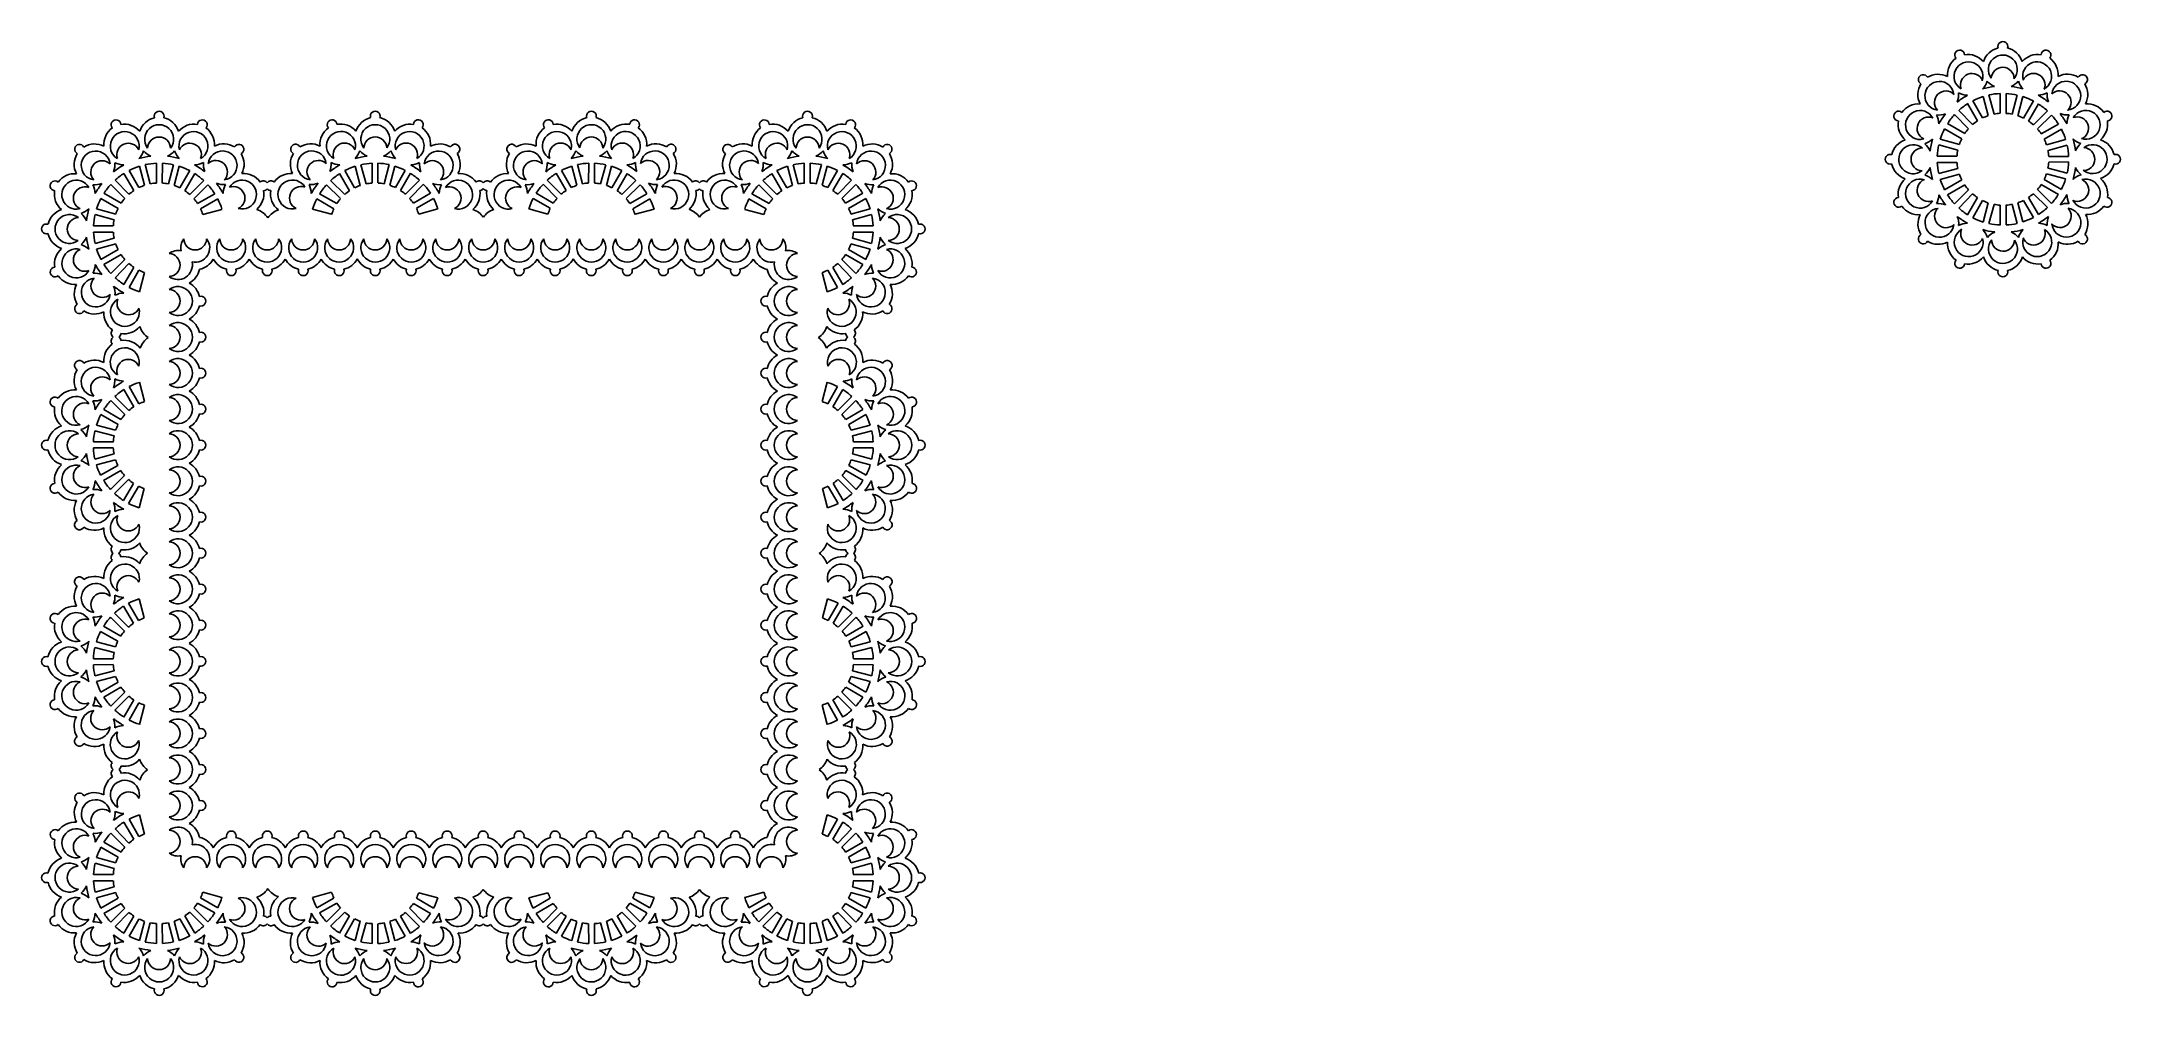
# Model space of a CAD drawing. Extents: x 77 to 605, y 5 to 247.
import ezdxf

# ---------------------------------------------------------------- set-up
doc = ezdxf.new("R2010")
doc.units = 0
doc.layers.get('0').update_dxf_attribs({"linetype": 'CONTINUOUS'})

msp = doc.modelspace()

# ---------------------------------------------------------------- linework, layer by layer
for p, q in [((569.62, 227.81), (567.13, 232.17)), ((571.06, 228.39), (569.78, 233.26)), ((572.51, 228.78), (571.23, 233.64)), ((574.05, 228.97), (574.07, 234)), ((575.55, 228.97), (575.57, 233.99)), ((577.08, 228.76), (578.4, 233.61)), ((578.53, 228.37), (579.85, 233.22)), ((579.96, 227.77), (582.49, 232.11)), ((566.02, 225.07), (562.48, 228.63)), ((567.08, 226.12), (563.54, 229.69)), ((568.32, 227.06), (565.82, 231.42)), ((581.26, 227.01), (583.79, 231.35)), ((582.49, 226.06), (586.05, 229.6)), ((583.54, 225), (587.11, 228.54)), ((563.72, 221.11), (558.87, 222.43)), ((564.32, 222.54), (559.97, 225.07)), ((565.07, 223.84), (560.73, 226.37)), ((584.48, 223.76), (588.85, 226.26)), ((585.23, 222.46), (589.59, 224.96)), ((585.82, 221.02), (590.68, 222.31)), ((106.38, 211.3), (106.4, 216.33)), ((107.88, 211.3), (107.9, 216.32)), ((161.09, 211.31), (161.07, 216.34)), ((162.59, 211.32), (162.57, 216.34)), ((216.02, 211.32), (216.04, 216.34)), ((217.52, 211.31), (217.54, 216.34)), ((270.73, 211.3), (270.71, 216.32)), ((272.23, 211.3), (272.21, 216.33)), ((563.11, 218.13), (558.09, 218.15)), ((563.11, 216.53), (558.09, 216.51)), ((563.32, 219.66), (558.47, 220.98)), ((586.2, 219.57), (591.06, 220.86)), ((586.39, 218.03), (591.42, 218.01)), ((586.39, 216.63), (591.42, 216.65)), ((98.36, 207.39), (94.82, 210.96)), ((99.42, 208.45), (95.88, 212.02)), ((100.66, 209.39), (98.16, 213.75)), ((101.96, 210.14), (99.46, 214.5)), ((103.39, 210.72), (102.11, 215.58)), ((104.84, 211.11), (103.56, 215.97)), ((109.42, 211.09), (110.74, 215.94)), ((110.87, 210.69), (112.19, 215.54)), ((112.3, 210.09), (114.83, 214.44)), ((113.59, 209.34), (116.13, 213.68)), ((114.82, 208.39), (118.39, 211.93)), ((154.15, 208.4), (150.58, 211.95)), ((155.38, 209.35), (152.85, 213.7)), ((156.67, 210.11), (154.14, 214.45)), ((158.1, 210.71), (156.78, 215.56)), ((159.55, 211.1), (158.23, 215.95)), ((164.13, 211.12), (165.41, 215.98)), ((165.58, 210.74), (166.86, 215.6)), ((167.02, 210.15), (169.51, 214.51)), ((168.32, 209.4), (170.81, 213.77)), ((169.55, 208.47), (173.09, 212.03)), ((170.62, 207.41), (174.16, 210.98)), ((208, 207.41), (204.46, 210.98)), ((209.06, 208.47), (205.52, 212.03)), ((210.3, 209.4), (207.8, 213.77)), ((211.6, 210.15), (209.1, 214.51)), ((213.03, 210.74), (211.75, 215.6)), ((214.49, 211.12), (213.2, 215.98)), ((219.06, 211.1), (220.38, 215.95)), ((220.51, 210.71), (221.83, 215.56)), ((221.94, 210.11), (224.47, 214.45)), ((223.24, 209.35), (225.77, 213.7)), ((224.46, 208.4), (228.03, 211.95)), ((263.79, 208.39), (260.22, 211.93)), ((265.02, 209.34), (262.49, 213.68)), ((266.32, 210.09), (263.78, 214.44)), ((267.75, 210.69), (266.43, 215.54)), ((269.19, 211.09), (267.87, 215.94)), ((273.77, 211.11), (275.05, 215.97)), ((275.22, 210.72), (276.5, 215.58)), ((276.66, 210.14), (279.15, 214.5)), ((277.96, 209.39), (280.46, 213.75)), ((279.19, 208.45), (282.73, 212.02)), ((280.26, 207.39), (283.8, 210.96)), ((563.32, 215), (558.47, 213.68)), ((563.72, 213.55), (558.87, 212.23)), ((564.32, 212.12), (559.97, 209.59)), ((585.23, 212.2), (589.59, 209.7)), ((585.82, 213.64), (590.68, 212.35)), ((586.2, 215.09), (591.06, 213.8)), ((96.65, 204.87), (92.31, 207.4)), ((97.41, 206.17), (93.06, 208.7)), ((115.88, 207.33), (119.45, 210.87)), ((116.82, 206.09), (121.18, 208.59)), ((117.56, 204.79), (121.93, 207.29)), ((151.41, 204.8), (147.05, 207.3)), ((152.15, 206.11), (147.79, 208.6)), ((153.09, 207.34), (149.53, 210.88)), ((171.57, 206.18), (175.91, 208.71)), ((172.32, 204.89), (176.66, 207.42)), ((206.29, 204.89), (201.95, 207.42)), ((207.05, 206.18), (202.7, 208.71)), ((225.52, 207.34), (229.09, 210.88)), ((226.46, 206.11), (230.82, 208.6)), ((227.2, 204.8), (231.57, 207.3)), ((261.05, 204.79), (256.69, 207.29)), ((261.8, 206.09), (257.43, 208.59)), ((262.74, 207.33), (259.17, 210.87)), ((281.21, 206.17), (285.55, 208.7)), ((281.96, 204.87), (286.31, 207.4)), ((565.07, 210.82), (560.73, 208.29)), ((566.02, 209.59), (562.48, 206.03)), ((567.08, 208.54), (563.54, 204.97)), ((568.32, 207.6), (565.82, 203.24)), ((569.62, 206.85), (567.13, 202.49)), ((571.06, 206.27), (569.78, 201.4)), ((572.51, 205.88), (571.23, 201.02)), ((574.05, 205.69), (574.07, 200.66)), ((575.55, 205.69), (575.57, 200.67)), ((577.08, 205.9), (578.4, 201.05)), ((578.53, 206.29), (579.85, 201.44)), ((579.96, 206.89), (582.49, 202.55)), ((581.26, 207.65), (583.79, 203.31)), ((582.49, 208.6), (586.05, 205.06)), ((583.54, 209.66), (587.11, 206.12)), ((584.48, 210.9), (588.85, 208.4)), ((95.45, 200.45), (90.42, 200.47)), ((95.66, 201.99), (90.81, 203.31)), ((96.05, 203.44), (91.2, 204.76)), ((118.15, 203.35), (123.01, 204.63)), ((150.82, 203.37), (145.96, 204.65)), ((172.92, 203.45), (177.77, 204.77)), ((205.69, 203.45), (200.84, 204.77)), ((227.79, 203.37), (232.65, 204.65)), ((260.46, 203.35), (255.6, 204.63)), ((282.56, 203.44), (287.41, 204.76)), ((282.96, 201.99), (287.81, 203.31)), ((283.16, 200.45), (288.19, 200.47)), ((95.45, 198.86), (90.42, 198.84)), ((95.66, 197.33), (90.81, 196.01)), ((96.05, 195.88), (91.2, 194.56)), ((282.56, 195.88), (287.41, 194.56)), ((282.96, 197.33), (287.81, 196.01)), ((283.16, 198.86), (288.19, 198.84)), ((96.65, 194.45), (92.31, 191.92)), ((97.41, 193.15), (93.06, 190.62)), ((98.36, 191.92), (94.82, 188.36)), ((99.42, 190.87), (95.88, 187.3)), ((100.66, 189.93), (98.16, 185.56)), ((277.96, 189.93), (280.46, 185.56)), ((279.19, 190.87), (282.73, 187.3)), ((280.26, 191.92), (283.8, 188.36)), ((281.21, 193.15), (285.55, 190.62)), ((281.96, 194.45), (286.31, 191.92)), ((101.96, 189.18), (99.46, 184.82)), ((103.39, 188.59), (102.11, 183.73)), ((275.22, 188.59), (276.5, 183.73)), ((276.66, 189.18), (279.15, 184.82)), ((100.64, 154.59), (98.14, 158.96)), ((101.94, 155.34), (99.45, 159.7)), ((103.38, 155.93), (102.1, 160.79)), ((275.24, 155.93), (276.52, 160.79)), ((276.67, 155.34), (279.17, 159.7)), ((277.97, 154.59), (280.47, 158.96)), ((97.39, 151.37), (93.05, 153.9)), ((98.34, 152.6), (94.8, 156.16)), ((99.41, 153.65), (95.87, 157.22)), ((279.21, 153.65), (282.75, 157.22)), ((280.27, 152.6), (283.81, 156.16)), ((281.22, 151.37), (285.57, 153.9)), ((95.64, 147.19), (90.79, 148.51)), ((96.04, 148.64), (91.19, 149.96)), ((96.64, 150.07), (92.29, 152.6)), ((281.98, 150.07), (286.32, 152.6)), ((282.58, 148.64), (287.43, 149.96)), ((282.97, 147.19), (287.82, 148.51)), ((95.43, 144.16), (90.4, 144.18)), ((95.43, 145.66), (90.41, 145.68)), ((95.63, 142.62), (90.76, 141.34)), ((282.99, 142.62), (287.85, 141.34)), ((283.18, 145.66), (288.21, 145.68)), ((283.18, 144.16), (288.21, 144.18)), ((96.01, 141.17), (91.15, 139.88)), ((96.6, 139.73), (92.23, 137.23)), ((97.34, 138.43), (92.98, 135.93)), ((98.28, 137.19), (94.71, 133.65)), ((280.33, 137.19), (283.9, 133.65)), ((281.27, 138.43), (285.64, 135.93)), ((282.02, 139.73), (286.38, 137.23)), ((282.61, 141.17), (287.47, 139.88)), ((99.34, 136.13), (95.77, 132.59)), ((100.56, 135.18), (98.03, 130.84)), ((101.86, 134.42), (99.33, 130.08)), ((103.29, 133.83), (101.97, 128.97)), ((275.32, 133.83), (276.64, 128.97)), ((276.75, 134.42), (279.28, 130.08)), ((278.05, 135.18), (280.58, 130.84)), ((279.28, 136.13), (282.85, 132.59)), ((103.29, 101.05), (101.97, 105.9)), ((275.32, 101.05), (276.64, 105.9)), ((98.28, 97.68), (94.71, 101.22)), ((99.34, 98.75), (95.77, 102.29)), ((100.56, 99.7), (98.03, 104.04)), ((101.86, 100.45), (99.33, 104.8)), ((276.75, 100.45), (279.28, 104.8)), ((278.05, 99.7), (280.58, 104.04)), ((279.28, 98.75), (282.85, 102.29)), ((280.33, 97.68), (283.9, 101.22)), ((96.01, 93.71), (91.15, 94.99)), ((96.6, 95.15), (92.23, 97.64)), ((97.34, 96.45), (92.98, 98.95)), ((281.27, 96.45), (285.64, 98.95)), ((282.02, 95.15), (286.38, 97.64)), ((282.61, 93.71), (287.47, 94.99)), ((95.43, 90.72), (90.4, 90.7)), ((95.63, 92.26), (90.76, 93.54)), ((282.99, 92.26), (287.85, 93.54)), ((283.18, 90.72), (288.21, 90.7)), ((95.43, 89.22), (90.41, 89.2)), ((95.64, 87.68), (90.79, 86.36)), ((96.04, 86.24), (91.19, 84.92)), ((96.64, 84.81), (92.29, 82.28)), ((281.98, 84.81), (286.32, 82.28)), ((282.58, 86.24), (287.43, 84.92)), ((282.97, 87.68), (287.82, 86.36)), ((283.18, 89.22), (288.21, 89.2)), ((97.39, 83.51), (93.05, 80.98)), ((98.34, 82.28), (94.8, 78.71)), ((99.41, 81.23), (95.87, 77.66)), ((100.64, 80.29), (98.14, 75.92)), ((101.94, 79.54), (99.45, 75.18)), ((276.67, 79.54), (279.17, 75.18)), ((277.97, 80.29), (280.47, 75.92)), ((279.21, 81.23), (282.75, 77.66)), ((280.27, 82.28), (283.81, 78.71)), ((281.22, 83.51), (285.57, 80.98)), ((103.38, 78.95), (102.1, 74.09)), ((275.24, 78.95), (276.52, 74.09)), ((99.42, 44.01), (95.88, 47.58)), ((100.66, 44.95), (98.16, 49.31)), ((101.96, 45.7), (99.46, 50.06)), ((103.39, 46.28), (102.11, 51.14)), ((275.22, 46.28), (276.5, 51.14)), ((276.66, 45.7), (279.15, 50.06)), ((277.96, 44.95), (280.46, 49.31)), ((279.19, 44.01), (282.73, 47.58)), ((96.65, 40.43), (92.31, 42.96)), ((97.41, 41.73), (93.06, 44.26)), ((98.36, 42.95), (94.82, 46.52)), ((280.26, 42.95), (283.8, 46.52)), ((281.21, 41.73), (285.55, 44.26)), ((281.96, 40.43), (286.31, 42.96)), ((95.66, 37.55), (90.81, 38.87)), ((96.05, 39), (91.2, 40.32)), ((282.56, 39), (287.41, 40.32)), ((282.96, 37.55), (287.81, 38.87)), ((95.45, 36.01), (90.42, 36.03)), ((95.45, 34.42), (90.42, 34.4)), ((95.66, 32.89), (90.81, 31.57)), ((282.96, 32.89), (287.81, 31.57)), ((283.16, 36.01), (288.19, 36.03)), ((283.16, 34.42), (288.19, 34.4)), ((96.05, 31.44), (91.2, 30.12)), ((96.65, 30.01), (92.31, 27.48)), ((97.41, 28.71), (93.06, 26.18)), ((98.36, 27.48), (94.82, 23.92)), ((99.42, 26.43), (95.88, 22.86)), ((114.82, 26.49), (118.39, 22.95)), ((115.88, 27.55), (119.45, 24.01)), ((116.82, 28.79), (121.18, 26.29)), ((117.56, 30.09), (121.93, 27.59)), ((118.15, 31.53), (123.01, 30.24)), ((150.82, 31.51), (145.96, 30.23)), ((151.41, 30.07), (147.05, 27.58)), ((152.15, 28.77), (147.79, 26.28)), ((153.09, 27.54), (149.53, 24)), ((154.15, 26.47), (150.58, 22.93)), ((169.55, 26.41), (173.09, 22.84)), ((170.62, 27.47), (174.16, 23.9)), ((171.57, 28.7), (175.91, 26.17)), ((172.32, 29.99), (176.66, 27.46)), ((172.92, 31.42), (177.77, 30.1)), ((205.69, 31.42), (200.84, 30.1)), ((206.29, 29.99), (201.95, 27.46)), ((207.05, 28.7), (202.7, 26.17)), ((208, 27.47), (204.46, 23.9)), ((209.06, 26.41), (205.52, 22.84)), ((224.46, 26.47), (228.03, 22.93)), ((225.52, 27.54), (229.09, 24)), ((226.46, 28.77), (230.82, 26.28)), ((227.2, 30.07), (231.57, 27.58)), ((227.79, 31.51), (232.65, 30.23)), ((260.46, 31.53), (255.6, 30.24)), ((261.05, 30.09), (256.69, 27.59)), ((261.8, 28.79), (257.43, 26.29)), ((262.74, 27.55), (259.17, 24.01)), ((263.79, 26.49), (260.22, 22.95)), ((279.19, 26.43), (282.73, 22.86)), ((280.26, 27.48), (283.8, 23.92)), ((281.21, 28.71), (285.55, 26.18)), ((281.96, 30.01), (286.31, 27.48)), ((282.56, 31.44), (287.41, 30.12)), ((100.66, 25.49), (98.16, 21.12)), ((101.96, 24.74), (99.46, 20.38)), ((103.39, 24.15), (102.11, 19.29)), ((104.84, 23.77), (103.56, 18.91)), ((106.38, 23.58), (106.4, 18.55)), ((107.88, 23.58), (107.9, 18.55)), ((109.42, 23.79), (110.74, 18.94)), ((110.87, 24.18), (112.19, 19.33)), ((112.3, 24.78), (114.83, 20.44)), ((113.59, 25.54), (116.13, 21.19)), ((155.38, 25.52), (152.85, 21.18)), ((156.67, 24.77), (154.14, 20.43)), ((158.1, 24.17), (156.78, 19.32)), ((159.55, 23.78), (158.23, 18.92)), ((161.09, 23.57), (161.07, 18.54)), ((162.59, 23.56), (162.57, 18.53)), ((164.13, 23.76), (165.41, 18.9)), ((165.58, 24.14), (166.86, 19.28)), ((167.02, 24.73), (169.51, 20.36)), ((168.32, 25.47), (170.81, 21.11)), ((210.3, 25.47), (207.8, 21.11)), ((211.6, 24.73), (209.1, 20.36)), ((213.03, 24.14), (211.75, 19.28)), ((214.49, 23.76), (213.2, 18.9)), ((216.02, 23.56), (216.04, 18.53)), ((217.52, 23.57), (217.54, 18.54)), ((219.06, 23.78), (220.38, 18.92)), ((220.51, 24.17), (221.83, 19.32)), ((221.94, 24.77), (224.47, 20.43)), ((223.24, 25.52), (225.77, 21.18)), ((265.02, 25.54), (262.49, 21.19)), ((266.32, 24.78), (263.78, 20.44)), ((267.75, 24.18), (266.43, 19.33)), ((269.19, 23.79), (267.87, 18.94)), ((270.73, 23.58), (270.71, 18.55)), ((272.23, 23.58), (272.21, 18.55)), ((273.77, 23.77), (275.05, 18.91)), ((275.22, 24.15), (276.5, 19.29)), ((276.66, 24.74), (279.15, 20.38)), ((277.96, 25.49), (280.46, 21.12))]:
    msp.add_line(p, q)
for centre, radius, start, end in [((565.87, 238.73), 5.17, 125.4171, 184.6839), ((563.81, 243.74), 1.24, 4.5397, 220.0113), ((565.87, 238.73), 5.17, 40.421, 99.1339), ((574.73, 240.5), 5.17, 102.9171, 162.1839), ((574.73, 240.08), 3.67, 319.9886, 217.5122), ((574.75, 245.91), 1.24, 342.0397, 197.5113), ((574.73, 240.5), 5.17, 17.921, 76.6339), ((583.6, 238.74), 5.17, 80.4171, 139.6839), ((585.69, 243.74), 1.24, 319.5397, 175.0113), ((583.6, 238.74), 5.17, 355.421, 54.1339), ((554.54, 237.54), 1.24, 27.0397, 242.5113), ((558.35, 233.7), 5.17, 62.921, 121.6339), ((566.03, 238.34), 3.67, 342.4886, 240.0122), ((566.92, 236.16), 2.91, 22.2755, 200.255), ((574.72, 237.73), 2.91, 359.7755, 177.755), ((583.44, 238.35), 3.67, 297.4886, 195.0122), ((582.53, 236.18), 2.91, 337.2755, 155.255), ((591.12, 233.73), 5.17, 57.9171, 117.1839), ((594.96, 237.54), 1.24, 297.0397, 152.5113), ((558.35, 233.7), 5.17, 147.9171, 207.1839), ((558.65, 233.4), 3.67, 4.9886, 262.5122), ((560.31, 231.73), 2.91, 44.7755, 222.755), ((558.35, 233.7), 5.17, 338.8853, 4.6839), ((574.75, 217.33), 18.55, 119.0221, 128.5829), ((565.87, 238.73), 5.17, 242.921, 268.7197), ((574.75, 217.33), 16.68, 107.3519, 117.1991), ((565.87, 238.73), 5.17, 316.3853, 342.1839), ((574.75, 217.33), 18.55, 96.5221, 106.0829), ((574.73, 240.5), 5.17, 220.421, 246.2197), ((574.75, 217.33), 16.68, 92.3519, 102.1991), ((574.75, 217.33), 16.68, 77.3519, 87.1991), ((574.73, 240.5), 5.17, 293.8853, 319.6839), ((574.75, 217.33), 18.55, 74.0221, 83.5829), ((583.6, 238.74), 5.17, 197.921, 223.7197), ((574.75, 217.33), 16.68, 62.3519, 72.1991), ((583.6, 238.74), 5.17, 271.3853, 297.1839), ((574.75, 217.33), 18.55, 51.5221, 61.0829), ((591.12, 233.73), 5.17, 175.421, 201.2197), ((590.82, 233.43), 3.67, 274.9886, 172.5122), ((589.15, 231.77), 2.91, 314.7755, 132.755), ((591.12, 233.73), 5.17, 332.921, 31.6339), ((96.15, 226.07), 1.24, 4.5397, 220.0113), ((107.07, 222.83), 5.17, 102.9171, 162.1839), ((107.09, 228.24), 1.24, 342.0397, 197.5113), ((107.07, 222.83), 5.17, 17.921, 76.6339), ((118.03, 226.07), 1.24, 319.5397, 175.0113), ((150.95, 226.08), 1.24, 4.9887, 220.4603), ((161.91, 222.84), 5.17, 103.3661, 162.079), ((161.89, 228.26), 1.24, 342.4887, 197.9603), ((161.91, 222.84), 5.17, 17.8161, 77.0829), ((172.82, 226.08), 1.24, 319.9887, 175.4603), ((205.79, 226.08), 1.24, 4.5397, 220.0113), ((216.71, 222.84), 5.17, 102.9171, 162.1839), ((216.73, 228.26), 1.24, 342.0397, 197.5113), ((216.71, 222.84), 5.17, 17.921, 76.6339), ((227.67, 226.08), 1.24, 319.5397, 175.0113), ((260.59, 226.07), 1.24, 4.9887, 220.4603), ((271.55, 222.83), 5.17, 103.3661, 162.079), ((271.53, 228.24), 1.24, 342.4887, 197.9603), ((271.55, 222.83), 5.17, 17.8161, 77.0829), ((282.47, 226.07), 1.24, 319.9887, 175.4603), ((548.34, 228.27), 1.24, 49.5397, 265.0113), ((553.34, 226.18), 5.17, 170.4171, 229.6839), ((553.34, 226.18), 5.17, 85.421, 144.1339), ((553.73, 226.02), 3.67, 27.4886, 285.0122), ((555.9, 225.11), 2.91, 67.2755, 245.255), ((558.35, 233.7), 5.17, 265.421, 291.2197), ((553.34, 226.18), 5.17, 1.3853, 27.1839), ((574.75, 217.33), 18.55, 141.5221, 151.0829), ((574.75, 217.33), 16.68, 137.3519, 147.1991), ((574.75, 217.33), 16.68, 122.3519, 132.1991), ((574.75, 217.33), 11.66, 123.462, 131.089), ((574.75, 217.33), 11.66, 108.462, 116.089), ((574.75, 217.33), 11.66, 93.462, 101.089), ((574.75, 217.33), 11.66, 78.462, 86.089), ((574.75, 217.33), 11.66, 63.462, 71.089), ((574.75, 217.33), 11.66, 48.462, 56.089), ((574.75, 217.33), 16.68, 47.3519, 57.1991), ((574.75, 217.33), 16.68, 32.3519, 42.1991), ((591.12, 233.73), 5.17, 248.8853, 274.6839), ((574.75, 217.33), 18.55, 29.0221, 38.5829), ((596.15, 226.22), 5.17, 152.921, 178.7197), ((595.76, 226.05), 3.67, 252.4886, 150.0122), ((593.58, 225.16), 2.91, 292.2755, 110.255), ((596.15, 226.22), 5.17, 35.4171, 94.6839), ((596.15, 226.22), 5.17, 310.421, 9.1339), ((601.16, 228.27), 1.24, 274.5397, 130.0113), ((98.2, 221.06), 5.17, 125.4171, 184.6839), ((98.36, 220.67), 3.67, 344.5388, 240.0122), ((98.2, 221.06), 5.17, 40.421, 99.1339), ((107.07, 222.41), 3.67, 322.0388, 217.5122), ((107.06, 220.05), 2.91, 1.796, 177.755), ((115.93, 221.07), 5.17, 80.4171, 139.6839), ((115.77, 220.68), 3.67, 299.5388, 195.0122), ((115.93, 221.07), 5.17, 355.421, 54.1339), ((153.04, 221.09), 5.17, 125.8661, 184.579), ((153.2, 220.7), 3.67, 344.9878, 240.4612), ((153.04, 221.09), 5.17, 40.3161, 99.5829), ((161.91, 222.42), 3.67, 322.4878, 217.9612), ((161.91, 220.07), 2.91, 2.245, 178.204), ((170.77, 221.07), 5.17, 80.8661, 139.579), ((170.61, 220.68), 3.67, 299.9878, 195.4612), ((170.77, 221.07), 5.17, 355.3161, 54.5829), ((207.84, 221.07), 5.17, 125.4171, 184.6839), ((208, 220.68), 3.67, 344.5388, 240.0122), ((207.84, 221.07), 5.17, 40.421, 99.1339), ((216.71, 222.42), 3.67, 322.0388, 217.5122), ((216.7, 220.07), 2.91, 1.796, 177.755), ((225.58, 221.09), 5.17, 80.4171, 139.6839), ((225.41, 220.7), 3.67, 299.5388, 195.0122), ((225.58, 221.09), 5.17, 355.421, 54.1339), ((262.68, 221.07), 5.17, 125.8661, 184.579), ((262.84, 220.68), 3.67, 344.9878, 240.4612), ((262.68, 221.07), 5.17, 40.3161, 99.5829), ((271.55, 222.41), 3.67, 322.4878, 217.9612), ((271.56, 220.05), 2.91, 2.245, 178.204), ((280.41, 221.06), 5.17, 80.8661, 139.579), ((280.25, 220.67), 3.67, 299.9878, 195.4612), ((280.41, 221.06), 5.17, 355.3161, 54.5829), ((551.58, 217.31), 5.17, 107.921, 166.6339), ((553.34, 226.18), 5.17, 287.921, 313.7197), ((574.75, 217.33), 18.55, 164.0221, 173.5829), ((574.75, 217.33), 16.68, 152.3519, 162.1991), ((574.75, 217.33), 11.66, 153.462, 161.089), ((574.75, 217.33), 11.66, 138.462, 146.089), ((574.75, 217.33), 11.66, 33.462, 41.089), ((574.75, 217.33), 11.66, 18.462, 26.089), ((574.75, 217.33), 16.68, 17.3519, 27.1991), ((574.75, 217.33), 18.55, 6.5221, 16.0829), ((596.15, 226.22), 5.17, 226.3853, 252.1839), ((597.92, 217.35), 5.17, 12.9171, 72.1839), ((90.69, 216.03), 5.17, 147.9171, 207.1839), ((86.88, 219.87), 1.24, 27.0397, 242.5113), ((90.99, 215.73), 3.67, 7.0388, 262.5122), ((90.69, 216.03), 5.17, 62.921, 121.6339), ((92.64, 214.06), 2.91, 46.796, 222.755), ((90.69, 216.03), 5.17, 338.8853, 4.6839), ((98.2, 221.06), 5.17, 242.921, 268.7197), ((99.25, 218.49), 2.91, 24.296, 200.255), ((98.2, 221.06), 5.17, 316.3853, 342.1839), ((107.09, 199.66), 18.55, 96.5221, 106.0829), ((107.07, 222.83), 5.17, 220.421, 246.2197), ((107.09, 199.66), 16.68, 92.3519, 102.1991), ((107.09, 199.66), 16.68, 77.3519, 87.1991), ((107.07, 222.83), 5.17, 293.8853, 319.6839), ((107.09, 199.66), 18.55, 74.0221, 83.5829), ((115.93, 221.07), 5.17, 197.921, 223.7197), ((114.87, 218.51), 2.91, 339.296, 155.255), ((115.93, 221.07), 5.17, 271.3853, 297.1839), ((123.46, 216.06), 5.17, 175.421, 201.2197), ((123.16, 215.76), 3.67, 277.0388, 172.5122), ((121.49, 214.1), 2.91, 316.796, 132.755), ((123.46, 216.06), 5.17, 57.9171, 117.1839), ((127.3, 219.87), 1.24, 297.0397, 152.5113), ((123.46, 216.06), 5.17, 332.921, 31.6339), ((145.52, 216.07), 5.17, 148.3661, 207.079), ((141.67, 219.89), 1.24, 27.4887, 242.9603), ((145.82, 215.77), 3.67, 7.4878, 262.9612), ((145.52, 216.07), 5.17, 62.8161, 122.0829), ((147.48, 214.12), 2.91, 47.245, 223.204), ((145.52, 216.07), 5.17, 338.7803, 4.579), ((153.04, 221.09), 5.17, 242.8161, 268.6147), ((154.11, 218.53), 2.91, 24.745, 200.704), ((153.04, 221.09), 5.17, 316.2803, 342.079), ((161.89, 199.67), 18.55, 96.4171, 105.9779), ((161.91, 222.84), 5.17, 220.3161, 246.1147), ((161.89, 199.67), 16.68, 92.8009, 102.6481), ((161.89, 199.67), 16.68, 77.8009, 87.6481), ((161.91, 222.84), 5.17, 293.7803, 319.579), ((161.89, 199.67), 18.55, 73.9171, 83.4779), ((170.77, 221.07), 5.17, 197.8161, 223.6147), ((169.72, 218.51), 2.91, 339.745, 155.704), ((170.77, 221.07), 5.17, 271.2803, 297.079), ((178.28, 216.04), 5.17, 175.3161, 201.1147), ((177.98, 215.74), 3.67, 277.4878, 172.9612), ((176.33, 214.07), 2.91, 317.245, 133.204), ((178.28, 216.04), 5.17, 58.3661, 117.079), ((182.1, 219.89), 1.24, 297.4887, 152.9603), ((178.28, 216.04), 5.17, 332.8161, 32.0829), ((200.33, 216.04), 5.17, 147.9171, 207.1839), ((196.52, 219.89), 1.24, 27.0397, 242.5113), ((200.63, 215.74), 3.67, 7.0388, 262.5122), ((200.33, 216.04), 5.17, 62.921, 121.6339), ((202.29, 214.07), 2.91, 46.796, 222.755), ((200.33, 216.04), 5.17, 338.8853, 4.6839), ((207.84, 221.07), 5.17, 242.921, 268.7197), ((208.9, 218.51), 2.91, 24.296, 200.255), ((207.84, 221.07), 5.17, 316.3853, 342.1839), ((216.73, 199.67), 18.55, 96.5221, 106.0829), ((216.71, 222.84), 5.17, 220.421, 246.2197), ((216.73, 199.67), 16.68, 92.3519, 102.1991), ((216.73, 199.67), 16.68, 77.3519, 87.1991), ((216.71, 222.84), 5.17, 293.8853, 319.6839), ((216.73, 199.67), 18.55, 74.0221, 83.5829), ((225.58, 221.09), 5.17, 197.921, 223.7197), ((224.51, 218.53), 2.91, 339.296, 155.255), ((225.58, 221.09), 5.17, 271.3853, 297.1839), ((233.1, 216.07), 5.17, 175.421, 201.2197), ((232.8, 215.77), 3.67, 277.0388, 172.5122), ((231.13, 214.12), 2.91, 316.796, 132.755), ((233.1, 216.07), 5.17, 57.9171, 117.1839), ((236.94, 219.89), 1.24, 297.0397, 152.5113), ((233.1, 216.07), 5.17, 332.921, 31.6339), ((255.16, 216.06), 5.17, 148.3661, 207.079), ((251.31, 219.87), 1.24, 27.4887, 242.9603), ((255.46, 215.76), 3.67, 7.4878, 262.9612), ((255.16, 216.06), 5.17, 62.8161, 122.0829), ((257.13, 214.1), 2.91, 47.245, 223.204), ((255.16, 216.06), 5.17, 338.7803, 4.579), ((262.68, 221.07), 5.17, 242.8161, 268.6147), ((263.75, 218.51), 2.91, 24.745, 200.704), ((262.68, 221.07), 5.17, 316.2803, 342.079), ((271.53, 199.66), 18.55, 96.4171, 105.9779), ((271.55, 222.83), 5.17, 220.3161, 246.1147), ((271.53, 199.66), 16.68, 92.8009, 102.6481), ((271.53, 199.66), 16.68, 77.8009, 87.6481), ((271.55, 222.83), 5.17, 293.7803, 319.579), ((271.53, 199.66), 18.55, 73.9171, 83.4779), ((280.41, 221.06), 5.17, 197.8161, 223.6147), ((279.36, 218.49), 2.91, 339.745, 155.704), ((280.41, 221.06), 5.17, 271.2803, 297.079), ((287.93, 216.03), 5.17, 175.3161, 201.1147), ((287.63, 215.73), 3.67, 277.4878, 172.9612), ((285.97, 214.06), 2.91, 317.245, 133.204), ((287.93, 216.03), 5.17, 58.3661, 117.079), ((291.74, 219.87), 1.24, 297.4887, 152.9603), ((287.93, 216.03), 5.17, 332.8161, 32.0829), ((546.17, 217.33), 1.24, 72.0397, 287.5113), ((552, 217.31), 3.67, 49.9886, 307.5122), ((554.36, 217.3), 2.91, 89.7755, 267.755), ((551.58, 217.31), 5.17, 23.8853, 49.6839), ((574.75, 217.33), 16.68, 167.3519, 177.1991), ((574.75, 217.33), 16.68, 182.8009, 192.6481), ((574.75, 217.33), 11.66, 168.462, 176.089), ((574.75, 217.33), 11.66, 183.911, 191.5381), ((574.75, 217.33), 11.66, 3.462, 11.089), ((574.75, 217.33), 11.66, 348.911, 356.5381), ((574.75, 217.33), 16.68, 2.3519, 12.1991), ((574.75, 217.33), 16.68, 347.8009, 357.6481), ((597.92, 217.35), 5.17, 130.421, 156.2197), ((597.5, 217.35), 3.67, 229.9886, 127.5122), ((595.15, 217.36), 2.91, 269.7755, 87.755), ((603.34, 217.33), 1.24, 252.0397, 107.5113), ((80.68, 210.6), 1.24, 49.5397, 265.0113), ((85.67, 208.51), 5.17, 85.421, 144.1339), ((86.06, 208.35), 3.67, 29.5388, 285.0122), ((90.69, 216.03), 5.17, 265.421, 291.2197), ((107.09, 199.66), 18.55, 141.5221, 151.0829), ((107.09, 199.66), 16.68, 137.3519, 147.1991), ((107.09, 199.66), 18.55, 119.0221, 128.5829), ((107.09, 199.66), 16.68, 122.3519, 132.1991), ((107.09, 199.66), 16.68, 107.3519, 117.1991), ((107.09, 199.66), 11.66, 93.462, 101.089), ((107.09, 199.66), 11.66, 78.462, 86.089), ((107.09, 199.66), 16.68, 62.3519, 72.1991), ((107.09, 199.66), 18.55, 51.5221, 61.0829), ((107.09, 199.66), 16.68, 47.3519, 57.1991), ((107.09, 199.66), 18.55, 29.0221, 38.5829), ((123.46, 216.06), 5.17, 248.8853, 274.6839), ((128.1, 208.38), 3.67, 254.5388, 150.0122), ((128.48, 208.55), 5.17, 35.4171, 94.6839), ((133.5, 210.6), 1.24, 37.0605, 130.0113), ((135.48, 210.61), 1.24, 49.9887, 143.7864), ((140.49, 208.56), 5.17, 85.3161, 144.5829), ((140.88, 208.4), 3.67, 29.9878, 285.4612), ((145.52, 216.07), 5.17, 265.3161, 291.1147), ((161.89, 199.67), 18.55, 141.4171, 150.9779), ((161.89, 199.67), 18.55, 118.9171, 128.4779), ((161.89, 199.67), 16.68, 122.8009, 132.6481), ((161.89, 199.67), 16.68, 107.8009, 117.6481), ((161.89, 199.67), 11.66, 93.911, 101.538), ((161.89, 199.67), 11.66, 78.911, 86.538), ((161.89, 199.67), 16.68, 62.8009, 72.6481), ((161.89, 199.67), 16.68, 47.8009, 57.6481), ((161.89, 199.67), 18.55, 51.4171, 60.9779), ((161.89, 199.67), 16.68, 32.8009, 42.6481), ((178.28, 216.04), 5.17, 248.7803, 274.579), ((161.89, 199.67), 18.55, 28.9171, 38.4779), ((182.91, 208.36), 3.67, 254.9878, 150.4612), ((183.3, 208.52), 5.17, 35.8661, 94.579), ((188.29, 210.61), 1.24, 34.8575, 130.4603), ((190.32, 210.61), 1.24, 49.5397, 145.1425), ((195.31, 208.52), 5.17, 85.421, 144.1339), ((195.71, 208.36), 3.67, 29.5388, 285.0122), ((200.33, 216.04), 5.17, 265.421, 291.2197), ((216.73, 199.67), 18.55, 141.5221, 151.0829), ((216.73, 199.67), 16.68, 137.3519, 147.1991), ((216.73, 199.67), 18.55, 119.0221, 128.5829), ((216.73, 199.67), 16.68, 122.3519, 132.1991), ((216.73, 199.67), 16.68, 107.3519, 117.1991), ((216.73, 199.67), 11.66, 93.462, 101.089), ((216.73, 199.67), 11.66, 78.462, 86.089), ((216.73, 199.67), 16.68, 62.3519, 72.1991), ((216.73, 199.67), 18.55, 51.5221, 61.0829), ((216.73, 199.67), 16.68, 47.3519, 57.1991), ((216.73, 199.67), 18.55, 29.0221, 38.5829), ((233.1, 216.07), 5.17, 248.8853, 274.6839), ((237.74, 208.4), 3.67, 254.5388, 150.0122), ((238.13, 208.56), 5.17, 35.4171, 94.6839), ((243.14, 210.61), 1.24, 36.2136, 130.0113), ((245.12, 210.6), 1.24, 49.9887, 142.9395), ((250.13, 208.55), 5.17, 85.3161, 144.5829), ((250.52, 208.38), 3.67, 29.9878, 285.4612), ((255.16, 216.06), 5.17, 265.3161, 291.1147), ((271.53, 199.66), 18.55, 141.4171, 150.9779), ((271.53, 199.66), 18.55, 118.9171, 128.4779), ((271.53, 199.66), 16.68, 122.8009, 132.6481), ((271.53, 199.66), 16.68, 107.8009, 117.6481), ((271.53, 199.66), 11.66, 93.911, 101.538), ((271.53, 199.66), 11.66, 78.911, 86.538), ((271.53, 199.66), 16.68, 62.8009, 72.6481), ((271.53, 199.66), 16.68, 47.8009, 57.6481), ((271.53, 199.66), 18.55, 51.4171, 60.9779), ((271.53, 199.66), 16.68, 32.8009, 42.6481), ((271.53, 199.66), 18.55, 28.9171, 38.4779), ((287.93, 216.03), 5.17, 248.7803, 274.579), ((292.55, 208.35), 3.67, 254.9878, 150.4612), ((292.94, 208.51), 5.17, 35.8661, 94.579), ((297.93, 210.6), 1.24, 274.9887, 130.4603), ((551.58, 217.31), 5.17, 192.9171, 252.1839), ((553.35, 208.44), 5.17, 130.421, 189.1339), ((553.74, 208.61), 3.67, 72.4886, 330.0122), ((555.92, 209.5), 2.91, 112.2755, 290.255), ((551.58, 217.31), 5.17, 310.421, 336.2197), ((553.35, 208.44), 5.17, 46.3853, 72.1839), ((574.75, 217.33), 18.55, 186.5221, 196.0829), ((574.75, 217.33), 16.68, 197.8009, 207.6481), ((574.75, 217.33), 11.66, 198.911, 206.5381), ((574.75, 217.33), 11.66, 333.911, 341.5381), ((574.75, 217.33), 16.68, 332.8009, 342.6481), ((593.61, 209.55), 2.91, 247.2755, 65.255), ((595.77, 208.64), 3.67, 207.4886, 105.0122), ((574.75, 217.33), 18.55, 344.0221, 353.5829), ((596.17, 208.48), 5.17, 107.921, 133.7197), ((597.92, 217.35), 5.17, 203.8853, 229.6839), ((597.92, 217.35), 5.17, 287.921, 346.6339), ((596.17, 208.48), 5.17, 350.4171, 49.6839), ((85.67, 208.51), 5.17, 170.4171, 229.6839), ((88.23, 207.44), 2.91, 69.296, 245.255), ((85.67, 208.51), 5.17, 1.3853, 27.1839), ((107.09, 199.66), 16.68, 152.3519, 162.1991), ((107.09, 199.66), 11.66, 138.462, 146.089), ((107.09, 199.66), 11.66, 123.462, 131.089), ((107.09, 199.66), 11.66, 108.462, 116.089), ((107.09, 199.66), 11.66, 63.462, 71.089), ((107.09, 199.66), 11.66, 48.462, 56.089), ((107.09, 199.66), 11.66, 33.462, 41.089), ((107.09, 199.66), 16.68, 32.3519, 42.1991), ((107.09, 199.66), 16.68, 17.3519, 27.1991), ((128.48, 208.55), 5.17, 152.921, 178.7197), ((125.92, 207.49), 2.91, 294.296, 110.255), ((128.48, 208.55), 5.17, 310.421, 9.1339), ((133.5, 210.6), 1.24, 274.5397, 323.7864), ((135.48, 210.61), 1.24, 217.0605, 265.4603), ((140.49, 208.56), 5.17, 170.8661, 232.3612), ((143.05, 207.51), 2.91, 69.745, 245.704), ((140.49, 208.56), 5.17, 1.2803, 27.079), ((161.89, 199.67), 16.68, 152.8009, 162.6481), ((161.89, 199.67), 16.68, 137.8009, 147.6481), ((161.89, 199.67), 11.66, 138.911, 146.538), ((161.89, 199.67), 11.66, 123.911, 131.538), ((161.89, 199.67), 11.66, 108.911, 116.538), ((161.89, 199.67), 11.66, 63.911, 71.538), ((161.89, 199.67), 11.66, 48.911, 56.538), ((161.89, 199.67), 11.66, 33.911, 41.538), ((161.89, 199.67), 16.68, 17.8009, 27.6481), ((183.3, 208.52), 5.17, 152.8161, 178.6147), ((180.74, 207.45), 2.91, 294.745, 110.704), ((183.3, 208.52), 5.17, 310.8388, 9.5829), ((188.29, 210.61), 1.24, 274.9887, 325.1425), ((190.32, 210.61), 1.24, 214.8575, 265.0113), ((195.31, 208.52), 5.17, 170.4171, 229.1612), ((197.87, 207.45), 2.91, 69.296, 245.255), ((195.31, 208.52), 5.17, 1.3853, 27.1839), ((216.73, 199.67), 16.68, 152.3519, 162.1991), ((216.73, 199.67), 11.66, 138.462, 146.089), ((216.73, 199.67), 11.66, 123.462, 131.089), ((216.73, 199.67), 11.66, 108.462, 116.089), ((216.73, 199.67), 11.66, 63.462, 71.089), ((216.73, 199.67), 11.66, 48.462, 56.089), ((216.73, 199.67), 11.66, 33.462, 41.089), ((216.73, 199.67), 16.68, 32.3519, 42.1991), ((216.73, 199.67), 16.68, 17.3519, 27.1991), ((238.13, 208.56), 5.17, 152.921, 178.7197), ((235.56, 207.51), 2.91, 294.296, 110.255), ((238.13, 208.56), 5.17, 310.421, 9.1339), ((243.14, 210.61), 1.24, 274.5397, 322.9395), ((245.12, 210.6), 1.24, 216.2136, 265.4603), ((250.13, 208.55), 5.17, 170.8661, 229.579), ((252.69, 207.49), 2.91, 69.745, 245.704), ((250.13, 208.55), 5.17, 1.2803, 27.079), ((271.53, 199.66), 16.68, 152.8009, 162.6481), ((271.53, 199.66), 16.68, 137.8009, 147.6481), ((271.53, 199.66), 11.66, 138.911, 146.538), ((271.53, 199.66), 11.66, 123.911, 131.538), ((271.53, 199.66), 11.66, 108.911, 116.538), ((271.53, 199.66), 11.66, 63.911, 71.538), ((271.53, 199.66), 11.66, 48.911, 56.538), ((271.53, 199.66), 11.66, 33.911, 41.538), ((271.53, 199.66), 16.68, 17.8009, 27.6481), ((292.94, 208.51), 5.17, 152.8161, 178.6147), ((290.38, 207.44), 2.91, 294.745, 110.704), ((292.94, 208.51), 5.17, 310.3161, 9.5829), ((548.34, 206.39), 1.24, 94.5397, 310.0113), ((553.35, 208.44), 5.17, 332.921, 358.7197), ((558.38, 200.93), 5.17, 68.8853, 94.6839), ((574.75, 217.33), 18.55, 209.0221, 218.5829), ((574.75, 217.33), 16.68, 212.8009, 222.6481), ((574.75, 217.33), 11.66, 213.911, 221.5381), ((574.75, 217.33), 11.66, 228.911, 236.5381), ((574.75, 217.33), 11.66, 243.911, 251.5381), ((574.75, 217.33), 11.66, 258.911, 266.5381), ((574.75, 217.33), 11.66, 273.911, 281.5381), ((574.75, 217.33), 11.66, 288.911, 296.5381), ((574.75, 217.33), 11.66, 303.911, 311.5381), ((574.75, 217.33), 11.66, 318.911, 326.5381), ((574.75, 217.33), 16.68, 317.8009, 327.6481), ((574.75, 217.33), 18.55, 321.5221, 331.0829), ((591.15, 200.96), 5.17, 85.421, 111.2197), ((596.17, 208.48), 5.17, 181.3853, 207.1839), ((601.16, 206.39), 1.24, 229.5397, 85.0113), ((78.5, 199.66), 1.24, 72.0397, 287.5113), ((83.92, 199.64), 5.17, 107.921, 166.6339), ((84.34, 199.64), 3.67, 52.0388, 307.5122), ((86.69, 199.63), 2.91, 91.796, 267.755), ((85.67, 208.51), 5.17, 287.921, 313.7197), ((83.92, 199.64), 5.17, 23.8853, 49.6839), ((107.09, 199.66), 18.55, 164.0221, 173.5829), ((107.09, 199.66), 16.68, 167.3519, 177.1991), ((107.09, 199.66), 11.66, 168.462, 176.089), ((107.09, 199.66), 11.66, 153.462, 161.089), ((107.09, 199.66), 11.66, 18.462, 26.089), ((130.26, 199.68), 5.17, 32.2703, 72.1839), ((138.91, 199.54), 5.17, 107.8265, 145.8333), ((161.89, 199.67), 11.66, 153.911, 161.538), ((161.89, 199.67), 11.66, 18.911, 26.538), ((185.05, 199.69), 5.17, 34.7281, 71.6612), ((193.56, 199.69), 5.17, 108.3388, 145.2719), ((216.73, 199.67), 11.66, 153.462, 161.089), ((216.73, 199.67), 11.66, 18.462, 26.089), ((239.9, 199.69), 5.17, 35.0627, 72.1839), ((248.36, 199.68), 5.17, 107.8161, 144.7389), ((271.53, 199.66), 11.66, 153.911, 161.538), ((271.53, 199.66), 11.66, 18.911, 26.538), ((271.53, 199.66), 11.66, 3.911, 11.538), ((271.53, 199.66), 16.68, 2.8009, 12.6481), ((271.53, 199.66), 18.55, 6.4171, 15.9779), ((292.94, 208.51), 5.17, 226.2803, 252.079), ((294.7, 199.64), 5.17, 130.3161, 156.1147), ((294.27, 199.64), 3.67, 232.4878, 127.9612), ((291.92, 199.63), 2.91, 272.245, 88.204), ((294.7, 199.64), 5.17, 13.3661, 72.079), ((300.11, 199.66), 1.24, 252.4887, 107.9603), ((553.35, 208.44), 5.17, 215.4171, 274.6839), ((558.38, 200.93), 5.17, 152.921, 211.6339), ((558.68, 201.23), 3.67, 94.9886, 352.5122), ((560.35, 202.89), 2.91, 134.7755, 312.755), ((574.75, 217.33), 18.55, 231.5221, 241.0829), ((558.38, 200.93), 5.17, 355.421, 21.2197), ((574.75, 217.33), 16.68, 227.8009, 237.6481), ((565.9, 195.92), 5.17, 91.3853, 117.1839), ((574.75, 217.33), 16.68, 242.8009, 252.6481), ((574.75, 217.33), 16.68, 257.8009, 267.6481), ((574.75, 217.33), 16.68, 272.8009, 282.6481), ((574.75, 217.33), 16.68, 287.8009, 297.6481), ((574.75, 217.33), 18.55, 299.0221, 308.5829), ((583.64, 195.93), 5.17, 62.921, 88.7197), ((574.75, 217.33), 16.68, 302.8009, 312.6481), ((591.15, 200.96), 5.17, 158.8853, 184.6839), ((589.19, 202.93), 2.91, 224.7755, 42.755), ((590.85, 201.26), 3.67, 184.9886, 82.5122), ((591.15, 200.96), 5.17, 327.9171, 27.1839), ((596.17, 208.48), 5.17, 265.421, 324.1339), ((83.92, 199.64), 5.17, 192.9171, 252.1839), ((83.92, 199.64), 5.17, 310.421, 336.2197), ((85.69, 190.77), 5.17, 46.3853, 72.1839), ((107.09, 199.66), 18.55, 186.5221, 196.0829), ((107.09, 199.66), 16.68, 182.8009, 192.6481), ((107.09, 199.66), 11.66, 183.911, 191.5381), ((107.09, 199.66), 11.66, 198.911, 206.5381), ((116.23, 194.91), 3.67, 142.4878, 192.7502), ((116.22, 197.26), 2.91, 182.245, 358.204), ((116.23, 194.91), 3.67, 257.2498, 37.9612), ((125.36, 194.91), 3.67, 142.4878, 37.9612), ((125.35, 197.26), 2.91, 182.245, 358.204), ((134.49, 194.91), 3.67, 142.4878, 37.9612), ((134.48, 197.26), 2.91, 182.245, 358.204), ((143.61, 194.91), 3.67, 142.4878, 37.9612), ((143.6, 197.26), 2.91, 182.245, 358.204), ((152.74, 194.91), 3.67, 142.4878, 37.9612), ((152.73, 197.26), 2.91, 182.245, 358.204), ((161.91, 194.91), 3.67, 142.0388, 37.5122), ((161.91, 197.26), 2.91, 181.796, 357.755), ((171.03, 194.91), 3.67, 142.0388, 37.5122), ((171.04, 197.26), 2.91, 181.796, 357.755), ((180.16, 194.91), 3.67, 142.0388, 37.5122), ((180.17, 197.26), 2.91, 181.796, 357.755), ((189.28, 194.91), 3.67, 142.0388, 37.5122), ((189.29, 197.26), 2.91, 181.796, 357.755), ((198.41, 194.91), 3.67, 142.0388, 37.5122), ((198.42, 197.26), 2.91, 181.796, 357.755), ((207.54, 194.91), 3.67, 142.0388, 37.5122), ((207.55, 197.26), 2.91, 181.796, 357.755), ((216.71, 194.91), 3.67, 142.0388, 37.5122), ((216.72, 197.26), 2.91, 181.796, 357.755), ((225.83, 194.91), 3.67, 142.4878, 37.9612), ((225.83, 197.26), 2.91, 182.245, 358.204), ((234.96, 194.91), 3.67, 142.4878, 37.9612), ((234.95, 197.26), 2.91, 182.245, 358.204), ((244.09, 194.91), 3.67, 142.4878, 37.9612), ((244.08, 197.26), 2.91, 182.245, 358.204), ((253.21, 194.91), 3.67, 142.4878, 37.9612), ((253.2, 197.26), 2.91, 182.245, 358.204), ((262.38, 194.91), 3.67, 142.0388, 282.7502), ((262.39, 197.26), 2.91, 181.796, 357.755), ((262.38, 194.91), 3.67, 347.2498, 37.5122), ((271.53, 199.66), 11.66, 333.4619, 341.089), ((271.53, 199.66), 11.66, 348.4619, 356.089), ((271.53, 199.66), 16.68, 347.3519, 357.1991), ((271.53, 199.66), 18.55, 343.9171, 353.4779), ((292.92, 190.77), 5.17, 107.8161, 133.6147), ((294.7, 199.64), 5.17, 203.7803, 229.579), ((294.7, 199.64), 5.17, 287.8161, 347.0829), ((554.54, 197.12), 1.24, 117.0397, 332.5113), ((558.38, 200.93), 5.17, 237.9171, 297.1839), ((565.9, 195.92), 5.17, 175.421, 234.1339), ((566.07, 196.31), 3.67, 117.4886, 15.0122), ((566.97, 198.48), 2.91, 157.2755, 335.255), ((574.75, 217.33), 18.55, 254.0221, 263.5829), ((565.9, 195.92), 5.17, 17.921, 43.7197), ((574.77, 194.16), 5.17, 113.8853, 139.6839), ((574.77, 194.58), 3.67, 139.9886, 37.5122), ((574.78, 196.93), 2.91, 179.7755, 357.755), ((574.75, 217.33), 18.55, 276.5221, 286.0829), ((574.77, 194.16), 5.17, 40.421, 66.2197), ((583.64, 195.93), 5.17, 136.3853, 162.1839), ((583.47, 196.32), 3.67, 162.4886, 60.0122), ((582.58, 198.5), 2.91, 202.2755, 20.255), ((583.64, 195.93), 5.17, 305.4171, 4.6839), ((591.15, 200.96), 5.17, 242.921, 301.6339), ((594.96, 197.12), 1.24, 207.0397, 62.5113), ((80.68, 188.72), 1.24, 94.5397, 310.0113), ((85.69, 190.77), 5.17, 130.421, 189.1339), ((86.08, 190.94), 3.67, 74.5388, 330.0122), ((88.25, 191.83), 2.91, 114.296, 290.255), ((85.69, 190.77), 5.17, 332.921, 358.7197), ((107.09, 199.66), 18.55, 209.0221, 218.5829), ((107.09, 199.66), 16.68, 197.8009, 207.6481), ((107.09, 199.66), 16.68, 212.8009, 222.6481), ((107.09, 199.66), 11.66, 213.911, 221.5381), ((107.09, 199.66), 11.66, 228.911, 236.5381), ((109.49, 190.52), 2.91, 271.796, 87.755), ((111.84, 190.51), 3.67, 232.0388, 12.7502), ((111.84, 190.51), 3.67, 77.2498, 127.5122), ((116.23, 194.48), 5.17, 282.1306, 331.8777), ((125.36, 194.48), 5.17, 208.1223, 257.0829), ((125.36, 194.48), 5.17, 283.3661, 331.8777), ((134.49, 194.48), 5.17, 208.1223, 257.0829), ((134.49, 194.48), 5.17, 283.3661, 331.8777), ((143.61, 194.48), 5.17, 208.1223, 257.0829), ((143.61, 194.48), 5.17, 283.3661, 331.8777), ((152.74, 194.48), 5.17, 208.1223, 257.0829), ((152.74, 194.48), 5.17, 283.3661, 332.3803), ((161.91, 194.48), 5.17, 207.6197, 256.6339), ((161.91, 194.48), 5.17, 282.9171, 331.8777), ((171.03, 194.48), 5.17, 208.1223, 256.6339), ((171.03, 194.48), 5.17, 282.9171, 331.8777), ((180.16, 194.48), 5.17, 208.1223, 256.6339), ((180.16, 194.48), 5.17, 282.9171, 331.8777), ((189.29, 194.48), 5.17, 208.1223, 256.6339), ((189.29, 194.48), 5.17, 282.9171, 331.8777), ((198.41, 194.48), 5.17, 208.1223, 256.6339), ((198.41, 194.48), 5.17, 282.9171, 331.8777), ((207.54, 194.48), 5.17, 208.1223, 256.6339), ((207.54, 194.48), 5.17, 282.9171, 332.3804), ((216.71, 194.48), 5.17, 207.6196, 256.6339), ((216.71, 194.48), 5.17, 282.9171, 331.8778), ((225.83, 194.48), 5.17, 208.1222, 257.0829), ((225.83, 194.48), 5.17, 283.3661, 331.8777), ((234.96, 194.48), 5.17, 208.1223, 257.0829), ((234.96, 194.48), 5.17, 283.3661, 331.8777), ((244.09, 194.48), 5.17, 208.1223, 257.0829), ((244.09, 194.48), 5.17, 283.3661, 331.8777), ((253.21, 194.48), 5.17, 208.1223, 257.0829), ((253.21, 194.48), 5.17, 283.3661, 331.8777), ((262.34, 194.48), 5.17, 208.1223, 258.3722), ((266.78, 190.51), 3.67, 167.2498, 307.9612), ((266.78, 190.51), 3.67, 52.4878, 102.7502), ((269.13, 190.52), 2.91, 92.245, 268.204), ((271.53, 199.66), 11.66, 303.4619, 311.089), ((271.53, 199.66), 11.66, 318.4619, 326.089), ((271.53, 199.66), 16.68, 317.3519, 327.1991), ((271.53, 199.66), 18.55, 321.4171, 330.9779), ((271.53, 199.66), 16.68, 332.3519, 342.1991), ((292.92, 190.77), 5.17, 181.2803, 207.079), ((292.53, 190.94), 3.67, 209.9878, 105.4612), ((290.36, 191.83), 2.91, 249.745, 65.704), ((292.92, 190.77), 5.17, 350.8661, 49.579), ((297.93, 188.72), 1.24, 229.9887, 85.4603), ((563.81, 190.92), 1.24, 139.5397, 355.0113), ((565.9, 195.92), 5.17, 260.4171, 319.6839), ((574.77, 194.16), 5.17, 197.921, 256.6339), ((574.77, 194.16), 5.17, 282.9171, 342.1839), ((583.64, 195.93), 5.17, 220.421, 279.1339), ((585.69, 190.92), 1.24, 184.5397, 40.0113), ((85.69, 190.77), 5.17, 215.4171, 274.6839), ((90.72, 183.26), 5.17, 152.921, 211.6339), ((91.02, 183.56), 3.67, 97.0388, 352.5122), ((92.69, 185.22), 2.91, 136.796, 312.755), ((90.72, 183.26), 5.17, 68.8853, 94.6839), ((107.09, 199.66), 18.55, 231.5221, 241.0829), ((90.72, 183.26), 5.17, 355.421, 21.2197), ((107.09, 199.66), 16.68, 227.8009, 237.6481), ((107.09, 199.66), 16.68, 242.8009, 252.6481), ((107.09, 199.66), 11.66, 243.911, 251.5381), ((111.84, 181.39), 3.67, 232.0388, 127.5122), ((112.26, 190.51), 5.17, 298.1223, 347.8694), ((112.26, 181.39), 5.17, 12.9171, 61.8777), ((125.38, 189.07), 1.24, 162.4887, 17.9603), ((134.51, 189.07), 1.24, 162.4887, 17.9603), ((143.63, 189.07), 1.24, 162.4887, 17.9603), ((152.76, 189.07), 1.24, 162.4887, 17.9603), ((161.89, 189.07), 1.24, 162.0397, 17.5113), ((171.01, 189.07), 1.24, 162.0397, 17.5113), ((180.14, 189.07), 1.24, 162.0397, 17.5113), ((189.26, 189.07), 1.24, 162.0397, 17.5113), ((198.39, 189.07), 1.24, 162.0397, 17.5113), ((207.52, 189.07), 1.24, 162.0397, 17.5113), ((216.69, 189.07), 1.24, 162.0397, 17.5113), ((225.85, 189.07), 1.24, 162.4887, 17.9603), ((234.98, 189.07), 1.24, 162.4887, 17.9603), ((244.11, 189.07), 1.24, 162.4887, 17.9603), ((253.23, 189.07), 1.24, 162.4887, 17.9603), ((266.35, 190.51), 5.17, 192.2366, 241.8777), ((266.35, 181.39), 5.17, 118.1223, 167.0829), ((266.78, 181.39), 3.67, 52.4878, 307.9612), ((271.53, 199.66), 11.66, 288.4619, 296.089), ((271.53, 199.66), 16.68, 287.3519, 297.1991), ((271.53, 199.66), 16.68, 302.3519, 312.1991), ((271.53, 199.66), 18.55, 298.9171, 308.4779), ((287.89, 183.26), 5.17, 158.7803, 184.579), ((287.6, 183.56), 3.67, 187.4878, 82.9612), ((285.93, 185.22), 2.91, 227.245, 43.204), ((287.89, 183.26), 5.17, 85.3161, 111.1147), ((287.89, 183.26), 5.17, 328.3661, 27.079), ((292.92, 190.77), 5.17, 265.3161, 324.5829), ((574.75, 188.75), 1.24, 162.0397, 17.5113), ((86.88, 179.45), 1.24, 117.0397, 332.5113), ((98.4, 178.64), 3.67, 119.5388, 15.0122), ((98.24, 178.25), 5.17, 91.3853, 117.1839), ((99.31, 180.8), 2.91, 159.296, 335.255), ((109.49, 181.4), 2.91, 271.796, 87.755), ((112.26, 181.39), 5.17, 298.1223, 346.6339), ((117.68, 181.37), 1.24, 252.0397, 107.5113), ((260.94, 181.37), 1.24, 72.4887, 287.9603), ((266.35, 181.39), 5.17, 193.3661, 241.8777), ((269.13, 181.4), 2.91, 92.245, 268.204), ((280.21, 178.64), 3.67, 164.9878, 60.4612), ((279.3, 180.8), 2.91, 204.745, 20.704), ((280.37, 178.25), 5.17, 62.8161, 88.6147), ((291.74, 179.45), 1.24, 207.4887, 62.9603), ((90.72, 183.26), 5.17, 237.9171, 297.1839), ((98.24, 178.25), 5.17, 175.421, 234.1339), ((96.15, 173.25), 1.24, 139.5397, 232.9396), ((98.24, 178.25), 5.17, 260.4171, 319.6839), ((107.11, 176.49), 5.17, 197.921, 237.4429), ((111.84, 172.26), 3.67, 232.0388, 127.5122), ((109.49, 172.27), 2.91, 271.796, 87.755), ((112.26, 172.26), 5.17, 12.9171, 61.8777), ((266.35, 172.26), 5.17, 118.1223, 167.0829), ((266.78, 172.26), 3.67, 52.4878, 307.9612), ((269.13, 172.27), 2.91, 92.245, 268.204), ((271.51, 176.49), 5.17, 302.5571, 342.079), ((280.37, 178.25), 5.17, 220.3161, 279.5829), ((282.47, 173.25), 1.24, 307.0604, 40.4603), ((280.37, 178.25), 5.17, 305.8661, 4.579), ((287.89, 183.26), 5.17, 242.8161, 302.0829), ((98.19, 166.26), 5.17, 125.4171, 184.6839), ((98.35, 165.87), 3.67, 344.5388, 240.0122), ((96.13, 171.27), 1.24, 126.2137, 220.0113), ((96.15, 173.25), 1.24, 306.2137, 355.0113), ((96.13, 171.27), 1.24, 4.5398, 52.9396), ((98.19, 166.26), 5.17, 37.6388, 99.134), ((107.21, 167.83), 5.17, 123.892, 162.1735), ((112.26, 172.26), 5.17, 298.1223, 346.6339), ((117.68, 172.24), 1.24, 252.0397, 107.5113), ((260.94, 172.24), 1.24, 72.4887, 287.9603), ((266.35, 172.26), 5.17, 193.3661, 241.8777), ((271.4, 167.83), 5.17, 17.8265, 56.108), ((280.43, 166.26), 5.17, 80.866, 142.3612), ((280.27, 165.87), 3.67, 299.9878, 195.4612), ((282.47, 173.25), 1.24, 184.9887, 233.7863), ((282.48, 171.27), 1.24, 127.0604, 175.4602), ((282.48, 171.27), 1.24, 319.9887, 53.7863), ((280.43, 166.26), 5.17, 355.3161, 54.5829), ((90.67, 161.23), 5.17, 147.9171, 207.1839), ((86.86, 165.07), 1.24, 27.0398, 242.5113), ((90.97, 160.93), 3.67, 7.0388, 262.5122), ((90.67, 161.23), 5.17, 62.9211, 121.634), ((99.24, 163.69), 2.91, 24.296, 200.255), ((111.84, 163.13), 3.67, 232.0388, 127.5122), ((109.49, 163.14), 2.91, 271.796, 87.755), ((112.26, 163.13), 5.17, 12.9171, 61.8777), ((117.68, 163.11), 1.24, 252.0397, 107.5113), ((260.94, 163.11), 1.24, 72.4887, 287.9603), ((266.35, 163.13), 5.17, 118.1223, 167.0829), ((266.78, 163.13), 3.67, 52.4878, 307.9612), ((269.13, 163.14), 2.91, 92.245, 268.204), ((279.37, 163.69), 2.91, 339.745, 155.704), ((287.64, 160.93), 3.67, 277.4878, 172.9612), ((287.94, 161.23), 5.17, 58.366, 117.0789), ((291.75, 165.07), 1.24, 297.4887, 152.9602), ((287.94, 161.23), 5.17, 332.8161, 32.0829), ((85.66, 153.71), 5.17, 85.4211, 144.134), ((92.63, 159.26), 2.91, 46.796, 222.755), ((90.67, 161.23), 5.17, 338.8853, 4.6839), ((107.07, 144.86), 18.55, 119.0221, 128.5829), ((98.19, 166.26), 5.17, 242.9211, 268.7197), ((107.07, 144.86), 16.68, 122.3519, 132.1991), ((107.07, 144.86), 16.68, 107.3519, 117.1991), ((112.26, 163.13), 5.17, 298.1223, 346.6339), ((112.26, 154.01), 5.17, 12.9171, 61.8777), ((266.35, 154.01), 5.17, 118.1223, 167.0829), ((266.35, 163.13), 5.17, 193.3661, 241.8777), ((271.54, 144.86), 16.68, 62.8009, 72.6481), ((271.54, 144.86), 16.68, 47.8009, 57.6481), ((280.43, 166.26), 5.17, 271.2803, 297.0789), ((271.54, 144.86), 18.55, 51.4171, 60.9779), ((287.94, 161.23), 5.17, 175.3161, 201.1147), ((285.98, 159.26), 2.91, 317.245, 133.204), ((292.96, 153.71), 5.17, 35.866, 94.5789), ((80.66, 155.8), 1.24, 49.5398, 265.0113), ((85.66, 153.71), 5.17, 170.4171, 229.6839), ((86.05, 153.55), 3.67, 29.5388, 285.0122), ((88.22, 152.64), 2.91, 69.296, 245.255), ((90.67, 161.23), 5.17, 265.4211, 291.2197), ((85.66, 153.71), 5.17, 1.3853, 27.1839), ((107.07, 144.86), 18.55, 141.5221, 151.0829), ((107.07, 144.86), 16.68, 137.3519, 147.1991), ((107.07, 144.86), 11.66, 123.462, 131.0891), ((107.07, 144.86), 11.66, 108.462, 116.0891), ((111.84, 154.01), 3.67, 232.0388, 127.5122), ((109.49, 154.02), 2.91, 271.796, 87.755), ((117.68, 153.99), 1.24, 252.0397, 107.5113), ((260.94, 153.99), 1.24, 72.4887, 287.9603), ((266.78, 154.01), 3.67, 52.4878, 307.9612), ((269.13, 154.02), 2.91, 92.245, 268.204), ((271.54, 144.86), 11.66, 63.9109, 71.538), ((271.54, 144.86), 11.66, 48.9109, 56.538), ((271.54, 144.86), 16.68, 32.8009, 42.6481), ((271.54, 144.86), 18.55, 28.9171, 38.4779), ((287.94, 161.23), 5.17, 248.7803, 274.5789), ((292.96, 153.71), 5.17, 152.8161, 178.6147), ((292.56, 153.55), 3.67, 254.9878, 150.4612), ((290.4, 152.64), 2.91, 294.745, 110.704), ((292.96, 153.71), 5.17, 310.3161, 9.5829), ((297.95, 155.8), 1.24, 274.9887, 130.4602), ((83.9, 144.84), 5.17, 107.9211, 166.634), ((84.33, 144.84), 3.67, 52.0388, 307.5122), ((86.68, 144.83), 2.91, 91.796, 267.755), ((85.66, 153.71), 5.17, 287.9211, 313.7197), ((83.9, 144.84), 5.17, 23.8853, 49.6839), ((107.07, 144.86), 18.55, 164.0221, 173.5829), ((107.07, 144.86), 16.68, 167.3519, 177.1991), ((107.07, 144.86), 16.68, 152.3519, 162.1991), ((107.07, 144.86), 11.66, 153.462, 161.0891), ((107.07, 144.86), 11.66, 138.462, 146.0891), ((111.84, 144.84), 3.67, 232.4878, 127.9612), ((109.49, 144.83), 2.91, 272.245, 88.204), ((112.26, 154.01), 5.17, 297.6197, 346.6339), ((112.26, 144.84), 5.17, 13.3661, 62.3803), ((266.35, 154.01), 5.17, 193.3661, 242.3803), ((266.35, 144.84), 5.17, 117.6197, 166.6339), ((266.78, 144.84), 3.67, 52.0388, 307.5122), ((269.13, 144.83), 2.91, 91.796, 267.755), ((271.54, 144.86), 11.66, 33.9109, 41.538), ((271.54, 144.86), 11.66, 18.9109, 26.538), ((271.54, 144.86), 16.68, 17.8009, 27.6481), ((271.54, 144.86), 16.68, 2.8009, 12.6481), ((271.54, 144.86), 18.55, 6.4171, 15.9779), ((292.96, 153.71), 5.17, 226.2803, 252.0789), ((294.71, 144.84), 5.17, 130.3161, 156.1147), ((294.29, 144.84), 3.67, 232.4878, 127.9612), ((291.94, 144.83), 2.91, 272.245, 88.204), ((294.71, 144.84), 5.17, 13.366, 72.0789), ((78.49, 144.86), 1.24, 72.0398, 287.5113), ((83.9, 144.84), 5.17, 192.9171, 252.1839), ((83.9, 144.84), 5.17, 310.4211, 336.2197), ((107.07, 144.86), 18.55, 186.5221, 196.0829), ((107.07, 144.86), 16.68, 182.3519, 192.1991), ((107.07, 144.86), 11.66, 168.462, 176.0891), ((107.07, 144.86), 11.66, 183.462, 191.0891), ((112.26, 144.84), 5.17, 298.1223, 347.0829), ((117.68, 144.86), 1.24, 252.4887, 107.9603), ((260.94, 144.86), 1.24, 72.0397, 287.5113), ((266.35, 144.84), 5.17, 192.9171, 241.8777), ((271.54, 144.86), 11.66, 3.9109, 11.538), ((271.54, 144.86), 11.66, 348.9109, 356.538), ((271.54, 144.86), 16.68, 347.8009, 357.6481), ((271.54, 144.86), 18.55, 343.9171, 353.4779), ((294.71, 144.84), 5.17, 203.7803, 229.5789), ((294.71, 144.84), 5.17, 287.8161, 347.0829), ((300.13, 144.86), 1.24, 252.4887, 107.9602), ((85.68, 135.97), 5.17, 130.4211, 189.134), ((86.06, 136.14), 3.67, 74.5388, 330.0122), ((88.24, 137.03), 2.91, 114.296, 290.255), ((85.68, 135.97), 5.17, 46.3853, 72.1839), ((107.07, 144.86), 16.68, 197.3519, 207.1991), ((107.07, 144.86), 11.66, 198.462, 206.0891), ((107.07, 144.86), 11.66, 213.462, 221.0891), ((111.84, 135.71), 3.67, 232.4878, 127.9612), ((109.49, 135.7), 2.91, 272.245, 88.204), ((112.26, 135.71), 5.17, 13.3661, 61.8777), ((266.35, 135.71), 5.17, 118.1223, 166.6339), ((266.78, 135.71), 3.67, 52.0388, 307.5122), ((269.13, 135.7), 2.91, 91.796, 267.755), ((271.54, 144.86), 11.66, 318.9109, 326.538), ((271.54, 144.86), 11.66, 333.9109, 341.538), ((271.54, 144.86), 16.68, 332.8009, 342.6481), ((292.94, 135.97), 5.17, 107.8161, 133.6147), ((292.55, 136.14), 3.67, 209.9878, 105.4612), ((290.37, 137.03), 2.91, 249.745, 65.704), ((292.94, 135.97), 5.17, 350.866, 49.5789), ((80.66, 133.92), 1.24, 94.5398, 310.0113), ((85.68, 135.97), 5.17, 215.4171, 274.6839), ((91, 128.76), 3.67, 97.0388, 352.5122), ((92.67, 130.42), 2.91, 136.796, 312.755), ((85.68, 135.97), 5.17, 332.9211, 358.7197), ((90.7, 128.46), 5.17, 68.8853, 94.6839), ((107.07, 144.86), 18.55, 209.0221, 218.5829), ((107.07, 144.86), 16.68, 212.3519, 222.1991), ((107.07, 144.86), 16.68, 227.3519, 237.1991), ((107.07, 144.86), 11.66, 228.462, 236.0891), ((107.07, 144.86), 11.66, 243.462, 251.0891), ((112.26, 135.71), 5.17, 298.1223, 347.0829), ((117.68, 135.73), 1.24, 252.4887, 107.9603), ((260.94, 135.73), 1.24, 72.0397, 287.5113), ((266.35, 135.71), 5.17, 192.9171, 241.8777), ((271.54, 144.86), 11.66, 288.9109, 296.538), ((271.54, 144.86), 11.66, 303.9109, 311.538), ((271.54, 144.86), 16.68, 302.8009, 312.6481), ((271.54, 144.86), 16.68, 317.8009, 327.6481), ((287.61, 128.76), 3.67, 187.4878, 82.9612), ((285.94, 130.42), 2.91, 227.245, 43.204), ((271.54, 144.86), 18.55, 321.4171, 330.9779), ((287.91, 128.46), 5.17, 85.3161, 111.1147), ((292.94, 135.97), 5.17, 181.2803, 207.0789), ((292.94, 135.97), 5.17, 265.3161, 324.5829), ((297.95, 133.92), 1.24, 229.9887, 85.4602), ((90.7, 128.46), 5.17, 152.9211, 211.634), ((98.39, 123.84), 3.67, 119.5388, 15.0122), ((107.07, 144.86), 18.55, 231.5221, 241.0829), ((90.7, 128.46), 5.17, 355.4211, 21.2197), ((98.23, 123.45), 5.17, 91.3853, 117.1839), ((99.29, 126.01), 2.91, 159.296, 335.255), ((107.07, 144.86), 16.68, 242.3519, 252.1991), ((111.84, 126.59), 3.67, 232.4878, 127.9612), ((109.49, 126.58), 2.91, 272.245, 88.204), ((112.26, 126.59), 5.17, 13.3661, 61.8777), ((117.68, 126.61), 1.24, 252.4887, 107.9603), ((260.94, 126.61), 1.24, 72.0397, 287.5113), ((266.35, 126.59), 5.17, 118.1223, 166.6339), ((266.78, 126.59), 3.67, 52.0388, 307.5122), ((269.13, 126.58), 2.91, 91.796, 267.755), ((280.23, 123.84), 3.67, 164.9878, 60.4612), ((271.54, 144.86), 16.68, 287.8009, 297.6481), ((279.32, 126.01), 2.91, 204.745, 20.704), ((271.54, 144.86), 18.55, 298.9171, 308.4779), ((280.39, 123.45), 5.17, 62.8161, 88.6147), ((287.91, 128.46), 5.17, 158.7803, 184.5789), ((287.91, 128.46), 5.17, 328.366, 27.0789), ((86.86, 124.65), 1.24, 117.0398, 332.5113), ((90.7, 128.46), 5.17, 237.9171, 297.1839), ((98.23, 123.45), 5.17, 175.4211, 234.134), ((112.26, 126.59), 5.17, 298.1223, 347.0829), ((112.26, 117.46), 5.17, 13.3661, 61.8777), ((266.35, 126.59), 5.17, 192.9171, 241.8777), ((266.35, 117.46), 5.17, 118.1223, 166.6339), ((280.39, 123.45), 5.17, 305.866, 4.5789), ((287.91, 128.46), 5.17, 242.8161, 302.0829), ((291.75, 124.65), 1.24, 207.4887, 62.9602), ((96.13, 118.45), 1.24, 139.5398, 235.1425), ((96.13, 116.43), 1.24, 124.8575, 220.4603), ((96.13, 118.45), 1.24, 304.8575, 355.0113), ((96.13, 116.43), 1.24, 4.9888, 55.1425), ((98.23, 123.45), 5.17, 260.4171, 319.1612), ((98.23, 111.43), 5.17, 40.8388, 99.583), ((107.05, 121.69), 5.17, 198.3388, 235.2719), ((107.05, 113.19), 5.17, 124.7281, 161.6612), ((111.84, 117.46), 3.67, 232.4878, 127.9612), ((109.49, 117.45), 2.91, 272.245, 88.204), ((112.26, 117.46), 5.17, 298.1223, 347.0829), ((117.68, 117.48), 1.24, 252.4887, 107.9603), ((260.94, 117.48), 1.24, 72.0397, 287.5113), ((266.35, 117.46), 5.17, 192.9171, 241.8777), ((266.78, 117.46), 3.67, 52.0388, 307.5122), ((269.13, 117.45), 2.91, 91.796, 267.755), ((271.56, 121.69), 5.17, 304.634, 341.6612), ((271.56, 113.19), 5.17, 18.3388, 55.3659), ((280.39, 123.45), 5.17, 220.8388, 279.5829), ((280.39, 111.43), 5.17, 80.417, 139.1612), ((282.48, 118.45), 1.24, 184.9887, 235.1425), ((282.48, 116.43), 1.24, 124.8575, 175.0112), ((282.48, 118.45), 1.24, 304.8575, 40.4602), ((282.48, 116.43), 1.24, 319.5397, 55.1425), ((86.86, 110.23), 1.24, 27.4888, 242.9603), ((90.7, 106.42), 5.17, 62.8161, 122.083), ((98.23, 111.43), 5.17, 125.8661, 184.579), ((98.39, 111.04), 3.67, 344.9878, 240.4612), ((99.29, 108.87), 2.91, 24.745, 200.704), ((111.84, 108.33), 3.67, 232.4878, 127.9612), ((109.49, 108.33), 2.91, 272.245, 88.204), ((112.26, 108.33), 5.17, 13.3661, 61.8777), ((266.35, 108.33), 5.17, 118.1223, 166.6339), ((266.78, 108.33), 3.67, 52.0388, 307.5122), ((269.13, 108.33), 2.91, 91.796, 267.755), ((280.23, 111.04), 3.67, 299.5388, 195.0122), ((279.32, 108.87), 2.91, 339.296, 155.255), ((280.39, 111.43), 5.17, 355.421, 54.1339), ((287.91, 106.42), 5.17, 57.917, 117.1839), ((291.75, 110.23), 1.24, 297.0397, 152.5112), ((90.7, 106.42), 5.17, 148.3661, 207.079), ((91, 106.12), 3.67, 7.4878, 262.9612), ((92.67, 104.46), 2.91, 47.245, 223.204), ((90.7, 106.42), 5.17, 338.7803, 4.579), ((107.07, 90.02), 18.55, 118.9171, 128.4779), ((98.23, 111.43), 5.17, 242.8161, 268.6148), ((107.07, 90.02), 16.68, 107.8009, 117.6481), ((112.26, 108.33), 5.17, 298.1223, 347.0829), ((117.68, 108.36), 1.24, 252.4887, 107.9603), ((260.94, 108.36), 1.24, 72.0397, 287.5113), ((266.35, 108.33), 5.17, 192.9171, 241.8777), ((271.54, 90.02), 16.68, 62.3519, 72.1991), ((280.39, 111.43), 5.17, 271.3852, 297.1839), ((271.54, 90.02), 18.55, 51.5221, 61.0829), ((287.91, 106.42), 5.17, 175.421, 201.2197), ((287.61, 106.12), 3.67, 277.0388, 172.5122), ((285.94, 104.46), 2.91, 316.796, 132.755), ((287.91, 106.42), 5.17, 332.921, 31.6339), ((80.66, 100.96), 1.24, 49.9888, 265.4603), ((85.68, 98.9), 5.17, 85.3161, 144.583), ((86.06, 98.74), 3.67, 29.9878, 285.4612), ((88.24, 97.85), 2.91, 69.745, 245.704), ((90.7, 106.42), 5.17, 265.3161, 291.1148), ((85.68, 98.9), 5.17, 1.2803, 27.079), ((107.07, 90.02), 18.55, 141.4171, 150.9779), ((107.07, 90.02), 16.68, 137.8009, 147.6481), ((107.07, 90.02), 16.68, 122.8009, 132.6481), ((107.07, 90.02), 11.66, 108.911, 116.5381), ((111.84, 99.21), 3.67, 232.4878, 127.9612), ((109.49, 99.2), 2.91, 272.245, 88.204), ((112.26, 99.21), 5.17, 13.3661, 61.8777), ((117.68, 99.23), 1.24, 252.4887, 107.9603), ((260.94, 99.23), 1.24, 72.0397, 287.5113), ((266.35, 99.21), 5.17, 118.1223, 166.6339), ((266.78, 99.21), 3.67, 52.0388, 307.5122), ((269.13, 99.2), 2.91, 91.796, 267.755), ((271.54, 90.02), 11.66, 63.4619, 71.089), ((271.54, 90.02), 16.68, 47.3519, 57.1991), ((271.54, 90.02), 16.68, 32.3519, 42.1991), ((287.91, 106.42), 5.17, 248.8852, 274.6839), ((271.54, 90.02), 18.55, 29.0221, 38.5829), ((292.94, 98.9), 5.17, 152.921, 178.7197), ((292.55, 98.74), 3.67, 254.5388, 150.0122), ((290.37, 97.85), 2.91, 294.296, 110.255), ((292.94, 98.9), 5.17, 35.417, 94.6839), ((297.95, 100.96), 1.24, 274.5397, 130.0112), ((83.9, 90.04), 5.17, 107.8161, 167.083), ((85.68, 98.9), 5.17, 170.8661, 229.579), ((85.68, 98.9), 5.17, 287.8161, 313.6148), ((107.07, 90.02), 18.55, 163.9171, 173.4779), ((107.07, 90.02), 16.68, 152.8009, 162.6481), ((107.07, 90.02), 11.66, 153.911, 161.5381), ((107.07, 90.02), 11.66, 138.911, 146.5381), ((107.07, 90.02), 11.66, 123.911, 131.5381), ((112.26, 99.21), 5.17, 297.6196, 347.0829), ((266.35, 99.21), 5.17, 192.9171, 242.3804), ((271.54, 90.02), 11.66, 48.4619, 56.089), ((271.54, 90.02), 11.66, 33.4619, 41.089), ((271.54, 90.02), 11.66, 18.4619, 26.089), ((271.54, 90.02), 16.68, 17.3519, 27.1991), ((292.94, 98.9), 5.17, 226.3852, 252.1839), ((271.54, 90.02), 18.55, 6.5221, 16.0829), ((292.94, 98.9), 5.17, 310.421, 9.1339), ((294.71, 90.04), 5.17, 12.917, 72.1839), ((78.49, 90.02), 1.24, 72.4888, 287.9603), ((84.33, 90.04), 3.67, 52.4878, 307.9612), ((86.68, 90.05), 2.91, 92.245, 268.204), ((83.9, 90.04), 5.17, 23.7803, 49.579), ((107.07, 90.02), 16.68, 167.8009, 177.6481), ((107.07, 90.02), 11.66, 168.911, 176.5381), ((111.84, 90.04), 3.67, 232.4878, 127.9612), ((109.49, 90.03), 2.91, 272.245, 88.204), ((112.26, 90.04), 5.17, 13.3661, 62.3804), ((117.68, 90.06), 1.24, 252.4887, 107.9603), ((260.94, 90.06), 1.24, 72.0397, 287.5113), ((266.35, 90.04), 5.17, 117.6196, 166.6339), ((266.78, 90.04), 3.67, 52.0388, 307.5122), ((269.13, 90.03), 2.91, 91.796, 267.755), ((271.54, 90.02), 11.66, 3.4619, 11.089), ((271.54, 90.02), 16.68, 2.3519, 12.1991), ((294.71, 90.04), 5.17, 130.421, 156.2197), ((294.29, 90.04), 3.67, 232.0388, 127.5122), ((291.94, 90.05), 2.91, 271.796, 87.755), ((300.13, 90.02), 1.24, 252.0397, 107.5112), ((83.9, 90.04), 5.17, 193.3661, 252.079), ((85.66, 81.17), 5.17, 130.3161, 189.583), ((86.05, 81.33), 3.67, 74.9878, 330.4612), ((88.22, 82.24), 2.91, 114.745, 290.704), ((83.9, 90.04), 5.17, 310.3161, 336.1148), ((85.66, 81.17), 5.17, 46.2803, 72.079), ((107.07, 90.02), 18.55, 186.4171, 195.9779), ((107.07, 90.02), 16.68, 182.8009, 192.6481), ((107.07, 90.02), 16.68, 197.8009, 207.6481), ((107.07, 90.02), 11.66, 183.911, 191.5381), ((107.07, 90.02), 11.66, 198.911, 206.5381), ((111.84, 80.91), 3.67, 232.0388, 127.5122), ((112.26, 90.04), 5.17, 298.1222, 347.0829), ((112.26, 80.91), 5.17, 12.9171, 61.8778), ((266.35, 90.04), 5.17, 192.9171, 241.8778), ((266.35, 80.91), 5.17, 118.1222, 167.0829), ((266.78, 80.91), 3.67, 52.4878, 307.9612), ((271.54, 90.02), 11.66, 333.4619, 341.089), ((271.54, 90.02), 11.66, 348.4619, 356.089), ((271.54, 90.02), 16.68, 332.3519, 342.1991), ((271.54, 90.02), 16.68, 347.3519, 357.1991), ((292.56, 81.33), 3.67, 209.5388, 105.0122), ((290.4, 82.24), 2.91, 249.296, 65.255), ((271.54, 90.02), 18.55, 344.0221, 353.5829), ((292.96, 81.17), 5.17, 107.921, 133.7197), ((294.71, 90.04), 5.17, 203.8852, 229.6839), ((294.71, 90.04), 5.17, 287.921, 346.6339), ((292.96, 81.17), 5.17, 350.417, 49.6839), ((80.66, 79.08), 1.24, 94.9888, 310.4603), ((85.66, 81.17), 5.17, 332.8161, 358.6148), ((107.07, 90.02), 18.55, 208.9171, 218.4779), ((107.07, 90.02), 16.68, 212.8009, 222.6481), ((107.07, 90.02), 11.66, 213.911, 221.5381), ((107.07, 90.02), 11.66, 228.911, 236.5381), ((107.07, 90.02), 11.66, 243.911, 251.5381), ((109.49, 80.92), 2.91, 271.796, 87.755), ((112.26, 80.91), 5.17, 298.1223, 346.6339), ((117.68, 80.89), 1.24, 252.0397, 107.5113), ((260.94, 80.89), 1.24, 72.4887, 287.9603), ((266.35, 80.91), 5.17, 193.3661, 241.8777), ((269.13, 80.92), 2.91, 92.245, 268.204), ((271.54, 90.02), 11.66, 288.4619, 296.089), ((271.54, 90.02), 11.66, 303.4619, 311.089), ((271.54, 90.02), 11.66, 318.4619, 326.089), ((271.54, 90.02), 16.68, 317.3519, 327.1991), ((271.54, 90.02), 18.55, 321.5221, 331.0829), ((292.96, 81.17), 5.17, 181.3852, 207.1839), ((297.95, 79.08), 1.24, 229.5397, 85.0112), ((85.66, 81.17), 5.17, 215.8661, 274.579), ((90.67, 73.65), 5.17, 152.8161, 212.083), ((90.97, 73.95), 3.67, 97.4878, 352.9612), ((92.63, 75.62), 2.91, 137.245, 313.204), ((90.67, 73.65), 5.17, 68.7803, 94.579), ((107.07, 90.02), 18.55, 231.4171, 240.9779), ((90.67, 73.65), 5.17, 355.3161, 21.1148), ((107.07, 90.02), 16.68, 227.8009, 237.6481), ((107.07, 90.02), 16.68, 242.8009, 252.6481), ((111.84, 71.78), 3.67, 232.0388, 127.5122), ((109.49, 71.79), 2.91, 271.796, 87.755), ((112.26, 71.79), 5.17, 12.9171, 61.8777), ((266.35, 71.79), 5.17, 118.1223, 167.0829), ((266.78, 71.78), 3.67, 52.4878, 307.9612), ((269.13, 71.79), 2.91, 92.245, 268.204), ((271.54, 90.02), 16.68, 287.3519, 297.1991), ((271.54, 90.02), 16.68, 302.3519, 312.1991), ((271.54, 90.02), 18.55, 299.0221, 308.5829), ((287.94, 73.65), 5.17, 158.8852, 184.6839), ((285.98, 75.62), 2.91, 226.796, 42.755), ((287.64, 73.95), 3.67, 187.0388, 82.5122), ((287.94, 73.65), 5.17, 85.421, 111.2197), ((287.94, 73.65), 5.17, 327.917, 27.1839), ((292.96, 81.17), 5.17, 265.421, 324.1339), ((86.86, 69.81), 1.24, 117.4888, 332.9603), ((90.67, 73.65), 5.17, 238.3661, 297.079), ((98.19, 68.62), 5.17, 175.3161, 234.583), ((98.35, 69.01), 3.67, 119.9878, 15.4612), ((98.19, 68.62), 5.17, 91.2803, 117.079), ((99.24, 71.19), 2.91, 159.745, 335.704), ((112.26, 71.79), 5.17, 298.1223, 346.6339), ((117.68, 71.76), 1.24, 252.0397, 107.5113), ((260.94, 71.76), 1.24, 72.4887, 287.9603), ((266.35, 71.79), 5.17, 193.3661, 241.8777), ((280.27, 69.01), 3.67, 164.5388, 60.0122), ((279.37, 71.19), 2.91, 204.296, 20.255), ((280.43, 68.62), 5.17, 62.921, 88.7197), ((280.43, 68.62), 5.17, 305.417, 4.6839), ((287.94, 73.65), 5.17, 242.921, 301.6339), ((291.75, 69.81), 1.24, 207.0397, 62.5112), ((96.13, 63.61), 1.24, 139.9888, 233.7853), ((96.13, 63.61), 1.24, 307.0594, 355.4603), ((98.19, 68.62), 5.17, 260.8661, 319.579), ((107.05, 66.85), 5.17, 197.8161, 235.366), ((111.84, 62.66), 3.67, 232.0388, 127.5122), ((109.49, 62.67), 2.91, 271.796, 87.755), ((112.26, 62.66), 5.17, 12.9171, 61.8777), ((117.68, 62.64), 1.24, 252.0397, 107.5113), ((260.94, 62.64), 1.24, 72.4887, 287.9603), ((266.35, 62.66), 5.17, 118.1223, 167.0829), ((266.78, 62.66), 3.67, 52.4878, 307.9612), ((269.13, 62.67), 2.91, 92.245, 268.204), ((271.56, 66.85), 5.17, 304.7737, 342.1839), ((280.43, 68.62), 5.17, 220.421, 279.1339), ((282.48, 63.61), 1.24, 184.5397, 232.9406), ((282.48, 63.61), 1.24, 306.2137, 40.0113), ((98.24, 56.63), 5.17, 125.8661, 184.579), ((98.4, 56.24), 3.67, 344.9878, 240.4612), ((96.15, 61.63), 1.24, 127.0604, 220.4603), ((96.15, 61.63), 1.24, 4.9887, 53.7853), ((98.24, 56.63), 5.17, 40.3161, 99.5829), ((107.11, 58.39), 5.17, 125.5464, 162.079), ((112.26, 62.66), 5.17, 298.1223, 346.6339), ((112.26, 53.53), 5.17, 12.9171, 61.8777), ((266.35, 53.53), 5.17, 118.1223, 167.0829), ((266.35, 62.66), 5.17, 193.3661, 241.8777), ((271.51, 58.39), 5.17, 17.921, 54.4536), ((280.37, 56.63), 5.17, 80.4171, 139.6839), ((280.21, 56.24), 3.67, 299.5388, 195.0122), ((282.47, 61.63), 1.24, 126.2147, 175.0113), ((282.47, 61.63), 1.24, 319.5397, 52.9406), ((280.37, 56.63), 5.17, 355.421, 54.1339), ((90.72, 51.62), 5.17, 148.3661, 207.079), ((86.88, 55.43), 1.24, 27.4887, 242.9603), ((91.02, 51.32), 3.67, 7.4878, 262.9612), ((90.72, 51.62), 5.17, 62.8161, 122.0829), ((99.31, 54.07), 2.91, 24.745, 200.704), ((111.84, 53.53), 3.67, 232.0388, 127.5122), ((109.49, 53.54), 2.91, 271.796, 87.755), ((117.68, 53.51), 1.24, 252.0397, 107.5113), ((260.94, 53.51), 1.24, 72.4887, 287.9603), ((266.78, 53.53), 3.67, 52.4878, 307.9612), ((269.13, 53.54), 2.91, 92.245, 268.204), ((279.3, 54.07), 2.91, 339.296, 155.255), ((287.6, 51.32), 3.67, 277.0388, 172.5122), ((287.89, 51.62), 5.17, 57.9171, 117.1839), ((291.74, 55.43), 1.24, 297.0397, 152.5113), ((287.89, 51.62), 5.17, 332.921, 31.6339), ((85.69, 44.11), 5.17, 85.3161, 144.5829), ((86.08, 43.94), 3.67, 29.9878, 285.4612), ((92.69, 49.66), 2.91, 47.245, 223.204), ((90.72, 51.62), 5.17, 338.7803, 4.579), ((107.09, 35.22), 18.55, 118.9171, 128.4779), ((98.24, 56.63), 5.17, 242.8161, 268.6147), ((107.09, 35.22), 16.68, 122.3519, 132.1991), ((107.09, 35.22), 16.68, 107.3519, 117.1991), ((111.84, 44.37), 3.67, 347.2498, 127.9612), ((112.26, 53.53), 5.17, 298.1223, 346.6339), ((112.26, 44.41), 5.17, 11.6279, 61.8777), ((266.35, 44.41), 5.17, 118.1223, 168.3721), ((266.35, 53.53), 5.17, 193.3661, 241.8777), ((266.78, 44.37), 3.67, 52.0388, 192.7502), ((271.53, 35.22), 16.68, 62.8009, 72.6481), ((271.53, 35.22), 16.68, 47.8009, 57.6481), ((280.37, 56.63), 5.17, 271.3853, 297.1839), ((271.53, 35.22), 18.55, 51.5221, 61.0829), ((287.89, 51.62), 5.17, 175.421, 201.2197), ((285.93, 49.66), 2.91, 316.796, 132.755), ((292.53, 43.94), 3.67, 254.5388, 150.0122), ((292.92, 44.11), 5.17, 35.4171, 94.6839), ((80.68, 46.16), 1.24, 49.9887, 265.4603), ((85.69, 44.11), 5.17, 170.8661, 229.579), ((88.25, 43.05), 2.91, 69.745, 245.704), ((90.72, 51.62), 5.17, 265.3161, 291.1147), ((85.69, 44.11), 5.17, 1.2803, 27.079), ((107.09, 35.22), 18.55, 141.4171, 150.9779), ((107.09, 35.22), 16.68, 152.3519, 162.1991), ((107.09, 35.22), 16.68, 137.3519, 147.1991), ((107.09, 35.22), 11.66, 138.4619, 146.089), ((107.09, 35.22), 11.66, 123.4619, 131.089), ((107.09, 35.22), 11.66, 108.4619, 116.089), ((109.49, 44.36), 2.91, 272.245, 88.204), ((116.23, 39.97), 3.67, 322.0388, 102.7502), ((116.23, 40.39), 5.17, 28.1223, 77.8694), ((125.36, 40.39), 5.17, 102.9171, 151.8777), ((125.36, 39.97), 3.67, 322.0388, 217.5122), ((125.38, 45.81), 1.24, 342.0397, 197.5113), ((125.36, 40.39), 5.17, 28.1223, 76.6339), ((134.49, 40.39), 5.17, 102.9171, 151.8777), ((134.49, 39.97), 3.67, 322.0388, 217.5122), ((134.51, 45.81), 1.24, 342.0397, 197.5113), ((134.49, 40.39), 5.17, 28.1223, 76.6339), ((143.61, 40.39), 5.17, 102.9171, 151.8777), ((143.61, 39.97), 3.67, 322.0388, 217.5122), ((143.63, 45.81), 1.24, 342.0397, 197.5113), ((143.61, 40.39), 5.17, 28.1223, 76.6339), ((152.74, 40.39), 5.17, 102.9171, 151.8777), ((152.74, 39.97), 3.67, 322.0388, 217.5122), ((152.76, 45.81), 1.24, 342.0397, 197.5113), ((152.74, 40.39), 5.17, 27.6197, 76.6339), ((161.91, 40.39), 5.17, 103.3661, 152.3803), ((161.91, 39.97), 3.67, 322.4878, 217.9612), ((161.89, 45.81), 1.24, 342.4887, 197.9603), ((161.91, 40.39), 5.17, 28.1223, 77.0829), ((171.03, 40.39), 5.17, 103.3661, 151.8777), ((171.03, 39.97), 3.67, 322.4878, 217.9612), ((171.01, 45.81), 1.24, 342.4887, 197.9603), ((171.03, 40.39), 5.17, 28.1223, 77.0829), ((180.16, 40.39), 5.17, 103.3661, 151.8777), ((180.16, 39.97), 3.67, 322.4878, 217.9612), ((180.14, 45.81), 1.24, 342.4887, 197.9603), ((180.16, 40.39), 5.17, 28.1223, 77.0829), ((189.29, 40.39), 5.17, 103.3661, 151.8777), ((189.28, 39.97), 3.67, 322.4878, 217.9612), ((189.26, 45.81), 1.24, 342.4887, 197.9603), ((189.29, 40.39), 5.17, 28.1223, 77.0829), ((198.41, 40.39), 5.17, 103.3661, 151.8777), ((198.41, 39.97), 3.67, 322.4878, 217.9612), ((198.39, 45.81), 1.24, 342.4887, 197.9603), ((198.41, 40.39), 5.17, 28.1223, 77.0829), ((207.54, 40.39), 5.17, 103.3661, 151.8777), ((207.54, 39.97), 3.67, 322.4878, 217.9612), ((207.52, 45.81), 1.24, 342.4887, 197.9603), ((207.54, 40.39), 5.17, 27.6196, 77.0829), ((216.71, 40.39), 5.17, 103.3661, 152.3804), ((216.71, 39.97), 3.67, 322.4878, 217.9612), ((216.69, 45.81), 1.24, 342.4887, 197.9603), ((216.71, 40.39), 5.17, 28.1222, 77.0829), ((225.83, 40.39), 5.17, 102.9171, 151.8778), ((225.83, 39.97), 3.67, 322.0388, 217.5122), ((225.85, 45.81), 1.24, 342.0397, 197.5113), ((225.83, 40.39), 5.17, 28.1223, 76.6339), ((234.96, 40.39), 5.17, 102.9171, 151.8777), ((234.96, 39.97), 3.67, 322.0388, 217.5122), ((234.98, 45.81), 1.24, 342.0397, 197.5113), ((234.96, 40.39), 5.17, 28.1223, 76.6339), ((244.09, 40.39), 5.17, 102.9171, 151.8777), ((244.09, 39.97), 3.67, 322.0388, 217.5122), ((244.11, 45.81), 1.24, 342.0397, 197.5113), ((244.09, 40.39), 5.17, 28.1223, 76.6339), ((253.21, 40.39), 5.17, 102.9171, 151.8777), ((253.21, 39.97), 3.67, 322.0388, 217.5122), ((253.23, 45.81), 1.24, 342.0397, 197.5113), ((253.21, 40.39), 5.17, 27.6199, 76.6339), ((262.38, 40.39), 5.17, 102.1306, 152.3801), ((262.38, 39.97), 3.67, 77.2498, 217.9612), ((269.13, 44.36), 2.91, 91.796, 267.755), ((271.53, 35.22), 11.66, 63.911, 71.5381), ((271.53, 35.22), 11.66, 48.911, 56.5381), ((271.53, 35.22), 11.66, 33.911, 41.5381), ((271.53, 35.22), 16.68, 32.8009, 42.6481), ((287.89, 51.62), 5.17, 248.8853, 274.6839), ((271.53, 35.22), 18.55, 29.0221, 38.5829), ((271.53, 35.22), 16.68, 17.8009, 27.6481), ((292.92, 44.11), 5.17, 152.921, 178.7197), ((290.36, 43.05), 2.91, 294.296, 110.255), ((292.92, 44.11), 5.17, 310.421, 9.1339), ((297.93, 46.16), 1.24, 274.5397, 130.0113), ((83.92, 35.24), 5.17, 107.8161, 167.0829), ((84.34, 35.24), 3.67, 52.4878, 307.9612), ((86.69, 35.25), 2.91, 92.245, 268.204), ((85.69, 44.11), 5.17, 287.8161, 313.6147), ((83.92, 35.24), 5.17, 23.7803, 49.579), ((107.09, 35.22), 18.55, 163.9171, 173.4779), ((107.09, 35.22), 16.68, 167.3519, 177.1991), ((107.09, 35.22), 11.66, 168.4619, 176.089), ((107.09, 35.22), 11.66, 153.4619, 161.089), ((111.84, 44.37), 3.67, 232.4878, 282.7502), ((116.23, 39.97), 3.67, 167.2498, 217.5122), ((116.22, 37.62), 2.91, 1.796, 177.755), ((125.35, 37.62), 2.91, 1.796, 177.755), ((134.48, 37.62), 2.91, 1.796, 177.755), ((143.6, 37.62), 2.91, 1.796, 177.755), ((152.73, 37.62), 2.91, 1.796, 177.755), ((161.91, 37.62), 2.91, 2.245, 178.204), ((171.04, 37.62), 2.91, 2.245, 178.204), ((180.17, 37.62), 2.91, 2.245, 178.204), ((189.29, 37.62), 2.91, 2.245, 178.204), ((198.42, 37.62), 2.91, 2.245, 178.204), ((207.55, 37.62), 2.91, 2.245, 178.204), ((216.72, 37.62), 2.91, 2.245, 178.204), ((225.83, 37.62), 2.91, 1.796, 177.755), ((234.95, 37.62), 2.91, 1.796, 177.755), ((244.08, 37.62), 2.91, 1.796, 177.755), ((253.2, 37.62), 2.91, 1.796, 177.755), ((262.39, 37.62), 2.91, 2.245, 178.204), ((262.38, 39.97), 3.67, 322.4878, 12.7502), ((266.78, 44.37), 3.67, 257.2498, 307.5122), ((271.53, 35.22), 11.66, 18.911, 26.5381), ((271.53, 35.22), 11.66, 3.911, 11.5381), ((271.53, 35.22), 16.68, 2.8009, 12.6481), ((271.53, 35.22), 18.55, 6.5221, 16.0829), ((292.92, 44.11), 5.17, 226.3853, 252.1839), ((294.7, 35.24), 5.17, 130.421, 156.2197), ((294.27, 35.24), 3.67, 232.0388, 127.5122), ((291.92, 35.25), 2.91, 271.796, 87.755), ((294.7, 35.24), 5.17, 12.9171, 72.1839), ((78.5, 35.22), 1.24, 72.4887, 287.9603), ((83.92, 35.24), 5.17, 193.3661, 252.079), ((83.92, 35.24), 5.17, 310.3161, 336.1147), ((107.09, 35.22), 18.55, 186.4171, 195.9779), ((107.09, 35.22), 16.68, 182.8009, 192.6481), ((107.09, 35.22), 11.66, 183.911, 191.538), ((130.26, 35.2), 5.17, 287.8161, 327.7297), ((138.91, 35.34), 5.17, 214.1667, 252.1735), ((185.05, 35.18), 5.17, 288.3388, 325.366), ((193.56, 35.18), 5.17, 214.634, 251.6612), ((239.9, 35.18), 5.17, 287.8161, 324.9373), ((248.36, 35.2), 5.17, 215.2611, 252.1839), ((271.53, 35.22), 11.66, 348.462, 356.089), ((271.53, 35.22), 16.68, 347.3519, 357.1991), ((271.53, 35.22), 18.55, 344.0221, 353.5829), ((294.7, 35.24), 5.17, 203.8853, 229.6839), ((294.7, 35.24), 5.17, 287.921, 346.6339), ((300.11, 35.22), 1.24, 252.0397, 107.5113), ((85.67, 26.37), 5.17, 130.3161, 189.5829), ((86.06, 26.53), 3.67, 74.9878, 330.4612), ((88.23, 27.44), 2.91, 114.745, 290.704), ((85.67, 26.37), 5.17, 46.2803, 72.079), ((107.09, 35.22), 16.68, 197.8009, 207.6481), ((107.09, 35.22), 11.66, 198.911, 206.538), ((107.09, 35.22), 11.66, 213.911, 221.538), ((107.09, 35.22), 11.66, 228.911, 236.538), ((107.09, 35.22), 11.66, 303.911, 311.538), ((107.09, 35.22), 11.66, 318.911, 326.538), ((107.09, 35.22), 11.66, 333.911, 341.538), ((107.09, 35.22), 16.68, 332.8009, 342.6481), ((128.1, 26.5), 3.67, 209.9878, 105.4612), ((125.92, 27.39), 2.91, 249.745, 65.704), ((128.48, 26.33), 5.17, 350.8661, 49.579), ((140.49, 26.32), 5.17, 127.6388, 189.1339), ((140.88, 26.48), 3.67, 74.5388, 330.0122), ((143.05, 27.37), 2.91, 114.296, 290.255), ((161.89, 35.2), 16.68, 197.3519, 207.1991), ((161.89, 35.2), 11.66, 198.462, 206.089), ((161.89, 35.2), 11.66, 213.462, 221.089), ((161.89, 35.2), 11.66, 228.462, 236.089), ((161.89, 35.2), 11.66, 303.462, 311.089), ((161.89, 35.2), 11.66, 318.462, 326.089), ((161.89, 35.2), 11.66, 333.462, 341.089), ((161.89, 35.2), 16.68, 332.3519, 342.1991), ((182.91, 26.52), 3.67, 209.5388, 105.0122), ((180.74, 27.43), 2.91, 249.296, 65.255), ((183.3, 26.36), 5.17, 350.4171, 49.1612), ((195.31, 26.36), 5.17, 130.8388, 189.5829), ((195.71, 26.52), 3.67, 74.9878, 330.4612), ((197.87, 27.43), 2.91, 114.745, 290.704), ((216.73, 35.2), 16.68, 197.8009, 207.6481), ((216.73, 35.2), 11.66, 198.911, 206.538), ((216.73, 35.2), 11.66, 213.911, 221.538), ((216.73, 35.2), 11.66, 228.911, 236.538), ((216.73, 35.2), 11.66, 303.911, 311.538), ((216.73, 35.2), 11.66, 318.911, 326.538), ((216.73, 35.2), 11.66, 333.911, 341.538), ((216.73, 35.2), 16.68, 332.8009, 342.6481), ((237.74, 26.48), 3.67, 209.9878, 105.4612), ((235.56, 27.37), 2.91, 249.745, 65.704), ((238.13, 26.32), 5.17, 350.8661, 49.579), ((250.13, 26.33), 5.17, 130.421, 189.1339), ((250.52, 26.5), 3.67, 74.5388, 330.0122), ((252.69, 27.39), 2.91, 114.296, 290.255), ((271.53, 35.22), 16.68, 197.3519, 207.1991), ((271.53, 35.22), 11.66, 198.462, 206.089), ((271.53, 35.22), 11.66, 213.462, 221.089), ((271.53, 35.22), 11.66, 228.462, 236.089), ((271.53, 35.22), 11.66, 303.462, 311.089), ((271.53, 35.22), 11.66, 318.462, 326.089), ((271.53, 35.22), 11.66, 333.462, 341.089), ((271.53, 35.22), 16.68, 332.3519, 342.1991), ((292.55, 26.53), 3.67, 209.5388, 105.0122), ((290.38, 27.44), 2.91, 249.296, 65.255), ((292.94, 26.37), 5.17, 107.921, 133.7197), ((292.94, 26.37), 5.17, 350.4171, 49.6839), ((80.68, 24.28), 1.24, 94.9887, 310.4603), ((85.67, 26.37), 5.17, 215.8661, 274.579), ((90.69, 18.85), 5.17, 152.8161, 212.0829), ((90.99, 19.15), 3.67, 97.4878, 352.9612), ((92.64, 20.82), 2.91, 137.245, 313.204), ((85.67, 26.37), 5.17, 332.8161, 358.6147), ((90.69, 18.85), 5.17, 68.7803, 94.579), ((107.09, 35.22), 18.55, 208.9171, 218.4779), ((107.09, 35.22), 16.68, 212.8009, 222.6481), ((107.09, 35.22), 16.68, 227.8009, 237.6481), ((107.09, 35.22), 11.66, 243.911, 251.538), ((107.09, 35.22), 11.66, 258.911, 266.538), ((107.09, 35.22), 11.66, 273.911, 281.538), ((107.09, 35.22), 11.66, 288.911, 296.538), ((107.09, 35.22), 16.68, 302.8009, 312.6481), ((107.09, 35.22), 16.68, 317.8009, 327.6481), ((121.49, 20.78), 2.91, 227.245, 43.204), ((123.16, 19.12), 3.67, 187.4878, 82.9612), ((107.09, 35.22), 18.55, 321.4171, 330.9779), ((123.46, 18.82), 5.17, 85.3161, 111.1147), ((128.48, 26.33), 5.17, 181.2803, 207.079), ((123.46, 18.82), 5.17, 328.3661, 27.079), ((128.48, 26.33), 5.17, 265.3161, 324.5829), ((133.5, 24.28), 1.24, 229.9887, 322.9395), ((133.5, 24.28), 1.24, 36.2136, 85.4603), ((135.48, 24.27), 1.24, 216.2136, 310.0113), ((135.48, 24.27), 1.24, 94.5397, 142.9395), ((140.49, 26.32), 5.17, 215.4171, 274.6839), ((145.52, 18.81), 5.17, 152.921, 211.6339), ((145.82, 19.11), 3.67, 97.0388, 352.5122), ((147.48, 20.76), 2.91, 136.796, 312.755), ((140.49, 26.32), 5.17, 332.921, 358.7197), ((145.52, 18.81), 5.17, 68.8853, 94.6839), ((161.89, 35.2), 18.55, 209.0221, 218.5829), ((161.89, 35.2), 16.68, 212.3519, 222.1991), ((161.89, 35.2), 16.68, 227.3519, 237.1991), ((161.89, 35.2), 11.66, 243.462, 251.089), ((161.89, 35.2), 11.66, 258.462, 266.089), ((161.89, 35.2), 11.66, 273.462, 281.089), ((161.89, 35.2), 11.66, 288.462, 296.089), ((161.89, 35.2), 16.68, 302.3519, 312.1991), ((161.89, 35.2), 16.68, 317.3519, 327.1991), ((177.98, 19.13), 3.67, 187.0388, 82.5122), ((176.33, 20.8), 2.91, 226.796, 42.755), ((161.89, 35.2), 18.55, 321.5221, 331.0829), ((178.28, 18.84), 5.17, 85.421, 111.2197), ((183.3, 26.36), 5.17, 181.3853, 207.1839), ((178.28, 18.84), 5.17, 327.9171, 27.1839), ((183.3, 26.36), 5.17, 265.421, 324.1339), ((188.29, 24.27), 1.24, 229.5397, 325.1425), ((188.29, 24.27), 1.24, 34.8575, 85.0113), ((190.32, 24.27), 1.24, 94.9887, 145.1425), ((190.32, 24.27), 1.24, 214.8575, 310.4603), ((195.31, 26.36), 5.17, 215.8661, 274.579), ((200.33, 18.84), 5.17, 152.8161, 212.0829), ((200.63, 19.13), 3.67, 97.4878, 352.9612), ((202.29, 20.8), 2.91, 137.245, 313.204), ((195.31, 26.36), 5.17, 332.8161, 358.6147), ((200.33, 18.84), 5.17, 68.7803, 94.579), ((216.73, 35.2), 18.55, 208.9171, 218.4779), ((216.73, 35.2), 16.68, 212.8009, 222.6481), ((216.73, 35.2), 16.68, 227.8009, 237.6481), ((216.73, 35.2), 11.66, 243.911, 251.538), ((216.73, 35.2), 11.66, 258.911, 266.538), ((216.73, 35.2), 11.66, 273.911, 281.538), ((216.73, 35.2), 11.66, 288.911, 296.538), ((216.73, 35.2), 16.68, 302.8009, 312.6481), ((216.73, 35.2), 16.68, 317.8009, 327.6481), ((232.8, 19.11), 3.67, 187.4878, 82.9612), ((231.13, 20.76), 2.91, 227.245, 43.204), ((216.73, 35.2), 18.55, 321.4171, 330.9779), ((233.1, 18.81), 5.17, 85.3161, 111.1147), ((238.13, 26.32), 5.17, 181.2803, 207.079), ((233.1, 18.81), 5.17, 328.3661, 27.079), ((238.13, 26.32), 5.17, 265.3161, 324.5829), ((243.14, 24.27), 1.24, 229.9887, 323.7864), ((243.14, 24.27), 1.24, 37.0605, 85.4603), ((245.12, 24.28), 1.24, 94.5397, 143.7864), ((245.12, 24.28), 1.24, 217.0605, 310.0113), ((250.13, 26.33), 5.17, 215.4171, 274.6839), ((255.16, 18.82), 5.17, 152.921, 211.6339), ((255.46, 19.12), 3.67, 97.0388, 352.5122), ((257.13, 20.78), 2.91, 136.796, 312.755), ((250.13, 26.33), 5.17, 332.921, 358.7197), ((255.16, 18.82), 5.17, 68.8853, 94.6839), ((271.53, 35.22), 18.55, 209.0221, 218.5829), ((271.53, 35.22), 16.68, 212.3519, 222.1991), ((271.53, 35.22), 16.68, 227.3519, 237.1991), ((271.53, 35.22), 11.66, 243.462, 251.089), ((271.53, 35.22), 11.66, 258.462, 266.089), ((271.53, 35.22), 11.66, 273.462, 281.089), ((271.53, 35.22), 11.66, 288.462, 296.089), ((271.53, 35.22), 16.68, 302.3519, 312.1991), ((271.53, 35.22), 16.68, 317.3519, 327.1991), ((285.97, 20.82), 2.91, 226.796, 42.755), ((287.63, 19.15), 3.67, 187.0388, 82.5122), ((271.53, 35.22), 18.55, 321.5221, 331.0829), ((287.93, 18.85), 5.17, 85.421, 111.2197), ((292.94, 26.37), 5.17, 181.3853, 207.1839), ((287.93, 18.85), 5.17, 327.9171, 27.1839), ((292.94, 26.37), 5.17, 265.421, 324.1339), ((297.93, 24.28), 1.24, 229.5397, 85.0113), ((86.88, 15.01), 1.24, 117.4887, 332.9603), ((98.36, 14.21), 3.67, 119.9878, 15.4612), ((90.69, 18.85), 5.17, 355.3161, 21.1147), ((107.09, 35.22), 18.55, 231.4171, 240.9779), ((98.2, 13.82), 5.17, 91.2803, 117.079), ((99.25, 16.39), 2.91, 159.745, 335.704), ((107.09, 35.22), 16.68, 242.8009, 252.6481), ((98.2, 13.82), 5.17, 17.8161, 43.6147), ((107.09, 35.22), 18.55, 253.9171, 263.4779), ((107.07, 12.05), 5.17, 113.7803, 139.579), ((107.09, 35.22), 16.68, 257.8009, 267.6481), ((107.09, 35.22), 16.68, 272.8009, 282.6481), ((107.09, 35.22), 18.55, 276.4171, 285.9779), ((107.07, 12.05), 5.17, 40.3161, 66.1147), ((115.93, 13.81), 5.17, 136.2803, 162.079), ((115.77, 14.2), 3.67, 164.9878, 60.4612), ((107.09, 35.22), 16.68, 287.8009, 297.6481), ((114.87, 16.36), 2.91, 204.745, 20.704), ((107.09, 35.22), 18.55, 298.9171, 308.4779), ((115.93, 13.81), 5.17, 62.8161, 88.6147), ((123.46, 18.82), 5.17, 158.7803, 184.579), ((127.3, 15.01), 1.24, 207.4887, 62.9603), ((141.67, 14.99), 1.24, 117.0397, 332.5113), ((153.2, 14.18), 3.67, 119.5388, 15.0122), ((161.89, 35.2), 18.55, 231.5221, 241.0829), ((145.52, 18.81), 5.17, 355.421, 21.2197), ((153.04, 13.79), 5.17, 91.3853, 117.1839), ((154.11, 16.35), 2.91, 159.296, 335.255), ((161.89, 35.2), 16.68, 242.3519, 252.1991), ((153.04, 13.79), 5.17, 17.921, 43.7197), ((161.89, 35.2), 18.55, 254.0221, 263.5829), ((161.91, 12.04), 5.17, 113.8853, 139.6839), ((161.89, 35.2), 16.68, 257.3519, 267.1991), ((161.89, 35.2), 16.68, 272.3519, 282.1991), ((161.89, 35.2), 18.55, 276.5221, 286.0829), ((161.91, 12.04), 5.17, 40.421, 66.2197), ((170.77, 13.81), 5.17, 136.3853, 162.1839), ((161.89, 35.2), 16.68, 287.3519, 297.1991), ((170.61, 14.2), 3.67, 164.5388, 60.0122), ((169.72, 16.37), 2.91, 204.296, 20.255), ((161.89, 35.2), 18.55, 299.0221, 308.5829), ((170.77, 13.81), 5.17, 62.921, 88.7197), ((178.28, 18.84), 5.17, 158.8853, 184.6839), ((182.1, 14.99), 1.24, 207.0397, 62.5113), ((196.52, 14.99), 1.24, 117.4887, 332.9603), ((208, 14.2), 3.67, 119.9878, 15.4612), ((216.73, 35.2), 18.55, 231.4171, 240.9779), ((200.33, 18.84), 5.17, 355.3161, 21.1147), ((207.84, 13.81), 5.17, 91.2803, 117.079), ((208.9, 16.37), 2.91, 159.745, 335.704), ((216.73, 35.2), 16.68, 242.8009, 252.6481), ((216.73, 35.2), 18.55, 253.9171, 263.4779), ((207.84, 13.81), 5.17, 17.8161, 43.6147), ((216.71, 12.04), 5.17, 113.7803, 139.579), ((216.73, 35.2), 16.68, 257.8009, 267.6481), ((216.73, 35.2), 16.68, 272.8009, 282.6481), ((216.73, 35.2), 18.55, 276.4171, 285.9779), ((216.71, 12.04), 5.17, 40.3161, 66.1147), ((225.58, 13.79), 5.17, 136.2803, 162.079), ((225.41, 14.18), 3.67, 164.9878, 60.4612), ((216.73, 35.2), 16.68, 287.8009, 297.6481), ((224.51, 16.35), 2.91, 204.745, 20.704), ((216.73, 35.2), 18.55, 298.9171, 308.4779), ((225.58, 13.79), 5.17, 62.8161, 88.6147), ((233.1, 18.81), 5.17, 158.7803, 184.579), ((236.94, 14.99), 1.24, 207.4887, 62.9603), ((251.31, 15.01), 1.24, 117.0397, 332.5113), ((262.84, 14.2), 3.67, 119.5388, 15.0122), ((255.16, 18.82), 5.17, 355.421, 21.2197), ((271.53, 35.22), 18.55, 231.5221, 241.0829), ((262.68, 13.81), 5.17, 91.3853, 117.1839), ((263.75, 16.36), 2.91, 159.296, 335.255), ((271.53, 35.22), 16.68, 242.3519, 252.1991), ((271.53, 35.22), 18.55, 254.0221, 263.5829), ((262.68, 13.81), 5.17, 17.921, 43.7197), ((271.55, 12.05), 5.17, 113.8853, 139.6839), ((271.53, 35.22), 16.68, 257.3519, 267.1991), ((271.53, 35.22), 16.68, 272.3519, 282.1991), ((271.53, 35.22), 18.55, 276.5221, 286.0829), ((271.55, 12.05), 5.17, 40.421, 66.2197), ((280.41, 13.82), 5.17, 136.3853, 162.1839), ((271.53, 35.22), 16.68, 287.3519, 297.1991), ((280.25, 14.21), 3.67, 164.5388, 60.0122), ((279.36, 16.39), 2.91, 204.296, 20.255), ((271.53, 35.22), 18.55, 299.0221, 308.5829), ((280.41, 13.82), 5.17, 62.921, 88.7197), ((287.93, 18.85), 5.17, 158.8853, 184.6839), ((291.74, 15.01), 1.24, 207.0397, 62.5113), ((90.69, 18.85), 5.17, 238.3661, 297.079), ((98.2, 13.82), 5.17, 175.3161, 234.5829), ((107.07, 12.47), 3.67, 142.4878, 37.9612), ((107.06, 14.82), 2.91, 182.245, 358.204), ((115.93, 13.81), 5.17, 305.8661, 4.579), ((123.46, 18.82), 5.17, 242.8161, 302.0829), ((145.52, 18.81), 5.17, 237.9171, 297.1839), ((153.04, 13.79), 5.17, 175.421, 234.1339), ((161.91, 12.46), 3.67, 142.0388, 37.5122), ((161.91, 14.81), 2.91, 181.796, 357.755), ((170.77, 13.81), 5.17, 305.4171, 4.6839), ((178.28, 18.84), 5.17, 242.921, 301.6339), ((200.33, 18.84), 5.17, 238.3661, 297.079), ((207.84, 13.81), 5.17, 175.3161, 234.5829), ((216.71, 12.46), 3.67, 142.4878, 37.9612), ((216.7, 14.81), 2.91, 182.245, 358.204), ((225.58, 13.79), 5.17, 305.8661, 4.579), ((233.1, 18.81), 5.17, 242.8161, 302.0829), ((255.16, 18.82), 5.17, 237.9171, 297.1839), ((262.68, 13.81), 5.17, 175.421, 234.1339), ((271.55, 12.47), 3.67, 142.0388, 37.5122), ((271.56, 14.82), 2.91, 181.796, 357.755), ((280.41, 13.82), 5.17, 305.4171, 4.6839), ((287.93, 18.85), 5.17, 242.921, 301.6339), ((96.15, 8.81), 1.24, 139.9887, 355.4603), ((98.2, 13.82), 5.17, 260.8661, 319.579), ((107.07, 12.05), 5.17, 197.8161, 257.0829), ((107.09, 6.64), 1.24, 162.4887, 17.9603), ((107.07, 12.05), 5.17, 283.3661, 342.079), ((115.93, 13.81), 5.17, 220.3161, 279.5829), ((118.03, 8.81), 1.24, 184.9887, 40.4603), ((150.95, 8.8), 1.24, 139.5397, 355.0113), ((153.04, 13.79), 5.17, 260.4171, 319.6839), ((161.91, 12.04), 5.17, 197.921, 256.6339), ((161.89, 6.62), 1.24, 162.0397, 17.5113), ((161.91, 12.04), 5.17, 282.9171, 342.1839), ((170.77, 13.81), 5.17, 220.421, 279.1339), ((172.82, 8.8), 1.24, 184.5397, 40.0113), ((205.79, 8.8), 1.24, 139.9887, 355.4603), ((207.84, 13.81), 5.17, 260.8661, 319.579), ((216.71, 12.04), 5.17, 197.8161, 257.0829), ((216.73, 6.62), 1.24, 162.4887, 17.9603), ((216.71, 12.04), 5.17, 283.3661, 342.079), ((225.58, 13.79), 5.17, 220.3161, 279.5829), ((227.67, 8.8), 1.24, 184.9887, 40.4603), ((260.59, 8.81), 1.24, 139.5397, 355.0113), ((262.68, 13.81), 5.17, 260.4171, 319.6839), ((271.55, 12.05), 5.17, 197.921, 256.6339), ((271.53, 6.64), 1.24, 162.0397, 17.5113), ((271.55, 12.05), 5.17, 282.9171, 342.1839), ((280.41, 13.82), 5.17, 220.421, 279.1339), ((282.47, 8.81), 1.24, 184.5397, 40.0113)]:
    msp.add_arc(centre, radius, start, end)

doc.saveas('drawing.dxf')
